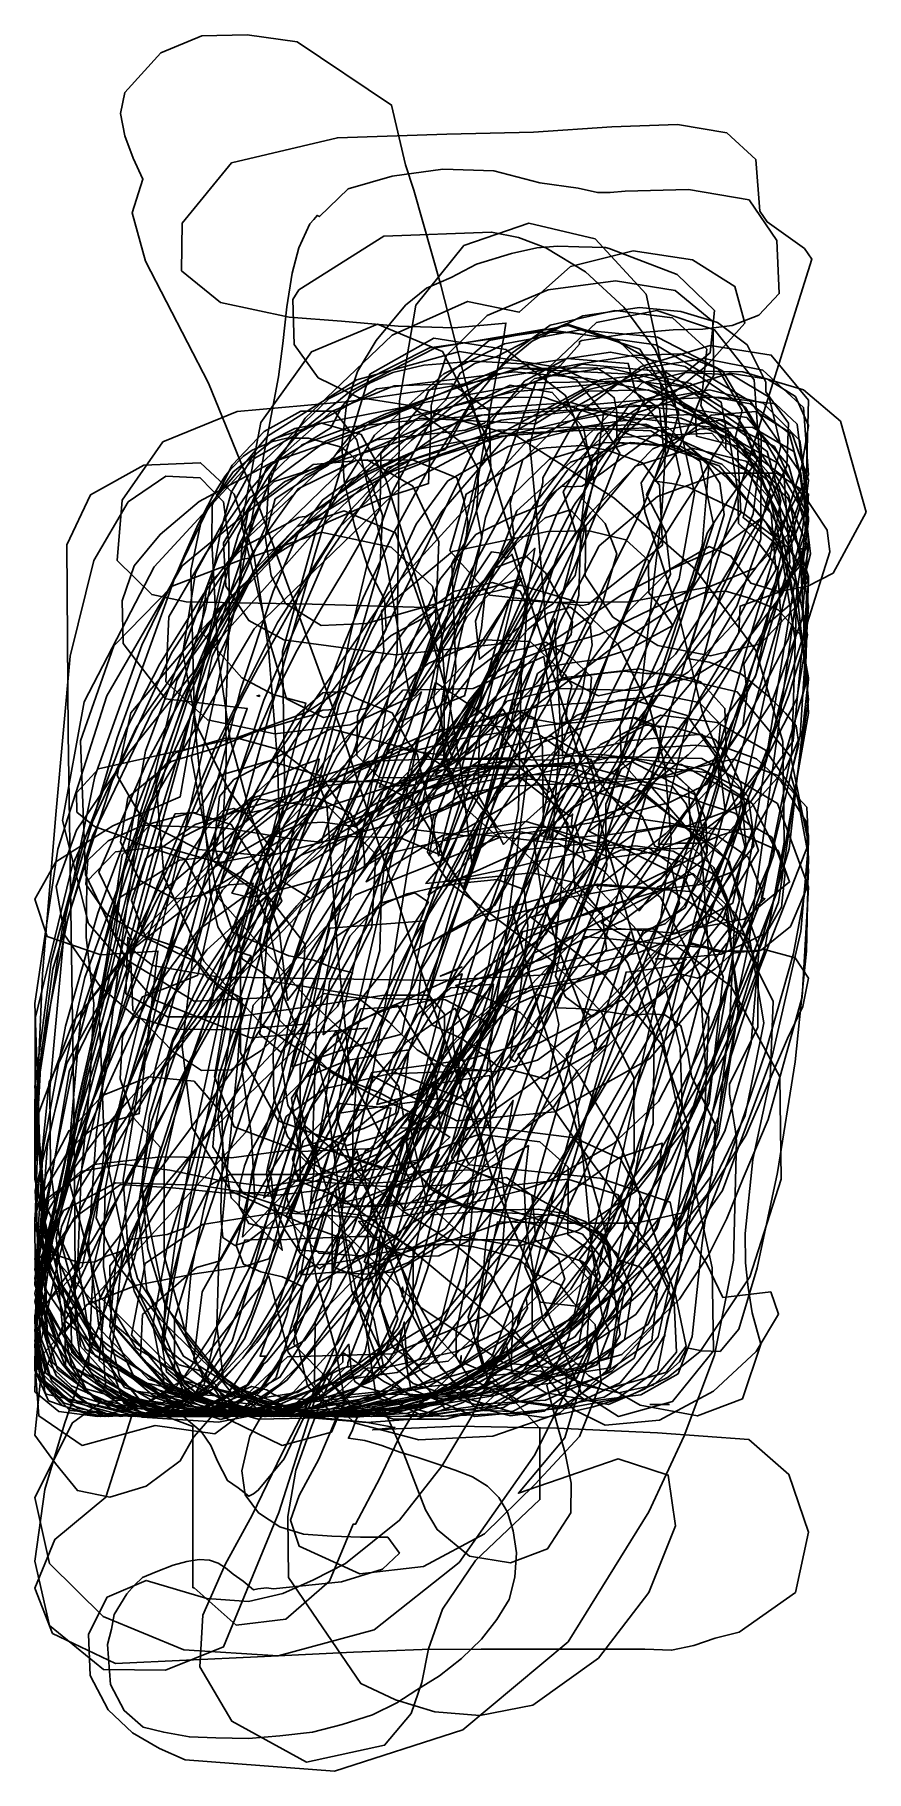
# Model space of a CAD drawing. Extents: x 0 to 5.5, y -2.3 to 9.1.
import ezdxf

# ---------------------------------------------------------------- set-up
doc = ezdxf.new("R2010")
doc.units = 0
doc.layers.get('0').update_dxf_attribs({"linetype": 'CONTINUOUS'})
for name, color, linetype in [('!', 7, 'CONTINUOUS'), ('#', 7, 'CONTINUOUS'), ('$', 7, 'CONTINUOUS'), ('%', 7, 'CONTINUOUS'), ('&', 7, 'CONTINUOUS'), ("'", 7, 'CONTINUOUS'), ('(', 7, 'CONTINUOUS'), (')', 7, 'CONTINUOUS'), ('+', 7, 'CONTINUOUS'), (',', 7, 'CONTINUOUS'), ('-', 7, 'CONTINUOUS'), ('.', 7, 'CONTINUOUS'), ('1', 7, 'CONTINUOUS'), ('2', 7, 'CONTINUOUS'), ('3', 7, 'CONTINUOUS'), ('4', 7, 'CONTINUOUS'), ('5', 7, 'CONTINUOUS'), ('6', 7, 'CONTINUOUS'), ('7', 7, 'CONTINUOUS'), ('8', 7, 'CONTINUOUS'), ('9', 7, 'CONTINUOUS'), ('@', 7, 'CONTINUOUS'), ('[', 7, 'CONTINUOUS'), (']', 7, 'CONTINUOUS'), ('^', 7, 'CONTINUOUS'), ('_', 7, 'CONTINUOUS'), ('__', 7, 'CONTINUOUS'), ('A', 7, 'CONTINUOUS'), ('a_', 7, 'CONTINUOUS'), ('B', 7, 'CONTINUOUS'), ('b_', 7, 'CONTINUOUS'), ('C', 7, 'CONTINUOUS'), ('c_', 7, 'CONTINUOUS'), ('D', 7, 'CONTINUOUS'), ('d_', 7, 'CONTINUOUS'), ('E', 7, 'CONTINUOUS'), ('e_', 7, 'CONTINUOUS'), ('F', 7, 'CONTINUOUS'), ('f_', 7, 'CONTINUOUS'), ('G', 7, 'CONTINUOUS'), ('g_', 7, 'CONTINUOUS'), ('H', 7, 'CONTINUOUS'), ('h_', 7, 'CONTINUOUS'), ('I', 7, 'CONTINUOUS'), ('i_', 7, 'CONTINUOUS'), ('J', 7, 'CONTINUOUS'), ('j_', 7, 'CONTINUOUS'), ('K', 7, 'CONTINUOUS'), ('k_', 7, 'CONTINUOUS'), ('L', 7, 'CONTINUOUS'), ('l_', 7, 'CONTINUOUS'), ('M', 7, 'CONTINUOUS'), ('m_', 7, 'CONTINUOUS'), ('N', 7, 'CONTINUOUS'), ('n_', 7, 'CONTINUOUS'), ('O', 7, 'CONTINUOUS'), ('o_', 7, 'CONTINUOUS'), ('P', 7, 'CONTINUOUS'), ('p_', 7, 'CONTINUOUS'), ('Q', 7, 'CONTINUOUS'), ('q_', 7, 'CONTINUOUS'), ('R', 7, 'CONTINUOUS'), ('r_', 7, 'CONTINUOUS'), ('S', 7, 'CONTINUOUS'), ('s_', 7, 'CONTINUOUS'), ('T', 7, 'CONTINUOUS'), ('t_', 7, 'CONTINUOUS'), ('U', 7, 'CONTINUOUS'), ('u_', 7, 'CONTINUOUS'), ('V', 7, 'CONTINUOUS'), ('v_', 7, 'CONTINUOUS'), ('W', 7, 'CONTINUOUS'), ('w_', 7, 'CONTINUOUS'), ('X', 7, 'CONTINUOUS'), ('x_', 7, 'CONTINUOUS'), ('Y', 7, 'CONTINUOUS'), ('y_', 7, 'CONTINUOUS'), ('Z', 7, 'CONTINUOUS'), ('z_', 7, 'CONTINUOUS'), ('{', 7, 'CONTINUOUS'), ('|', 7, 'CONTINUOUS'), ('}', 7, 'CONTINUOUS'), ('~', 7, 'CONTINUOUS'), ('ç', 7, 'CONTINUOUS')]:
    doc.layers.add(name, color=color, linetype=linetype)

msp = doc.modelspace()

# ---------------------------------------------------------------- linework, layer by layer
at = {"layer": '!', "color": 7}
for points in [[(4.372687, 6.633832), (4.443828, 6.503474), (4.518949, 6.404611), (4.459504, 6.3097), (4.345075, 6.108222), (4.206772, 5.894918), (4.072447, 5.681614), (3.969715, 5.480136), (3.463889, 4.290739), (3.15569, 3.314786), (2.910675, 2.55225), (2.602598, 1.995171), (2.578964, 1.971465), (2.239054, 1.757907), (1.741307, 1.738152), (1.310601, 1.900204), (1.180256, 2.232153), (1.31048, 2.99469), (1.508108, 3.662343), (1.753123, 4.318284), (2.025751, 5.05319), (2.156096, 5.37323), (2.349745, 5.784146), (2.59066, 6.22667), (2.859309, 6.645573), (3.131936, 6.977522), (3.38491, 7.163084), (3.807657, 7.257967), (4.186997, 7.210582), (4.412237, 7.005124), (4.372688, 6.633748), (4.372687, 6.633832)], [(2.483948, 0.675557), (2.124504, 0.189514), (1.543678, 0.015636), (0.970811, 0.13417), (0.635, 0.533288), (0.725916, 1.003414), (1.101156, 1.260124), (1.595045, 1.33923), (2.120525, 1.30765), (2.484069, 1.102305), (2.483948, 0.675557)]]:
    msp.add_lwpolyline(points, dxfattribs=at)
at = {"layer": '#', "color": 7}
for points in [[(3.794233, 2.651479), (3.916498, 2.631724), (4.029973, 2.643577), (4.137588, 2.635675), (4.242272, 2.564414), (4.285958, 2.398608), (4.312241, 2.232577), (4.469223, 1.912565), (4.44596, 1.584707), (4.265625, 1.339682), (3.945534, 1.268675), (3.491723, 1.268534), (3.037735, 1.276436), (2.880752, 0.517992), (2.714802, 0.363786), (2.516976, 0.340079), (2.348273, 0.454746), (2.269692, 0.723534), (2.263831, 0.723534), (2.269692, 0.755115), (2.263831, 0.964439), (2.263831, 1.173764), (2.185339, 1.181666), (2.106671, 1.181666), (1.836213, 1.169812), (1.565578, 1.157959), (1.551106, 1.16191), (1.554036, 1.165861), (1.466666, 1.16191), (1.379295, 1.157959), (1.231014, 0.731211), (1.111679, 0.209721), (0.948837, 0.051648), (0.753851, 0.000284), (0.58506, 0.087208), (0.500797, 0.3361), (0.494937, 0.3361), (0.500797, 0.359806), (0.500797, 0.375611), (0.541463, 0.73107), (0.576269, 1.086783), (0.468744, 1.051223), (0.430919, 1.031467), (0.396024, 1.015663), (0.297111, 1.00776), (0.128319, 1.063104), (0.035177, 1.229136), (0.052669, 1.466202), (0.221461, 1.742808), (0.326145, 1.849404), (0.413427, 1.904634), (0.521041, 1.940194), (0.686903, 1.98758), (0.74515, 2.51319), (0.809079, 3.054464), (0.43376, 3.030758), (0.081704, 3.149178), (0.000282, 3.394203), (0.13995, 3.6392), (0.51234, 3.876267), (0.954519, 4.065808), (1.012766, 4.38994), (1.102978, 4.950969), (1.228173, 5.504068), (1.484157, 5.993978), (1.827423, 6.246849), (2.18241, 6.278543), (2.482168, 6.104666), (2.653801, 5.741135), (2.630538, 5.195882), (2.403588, 4.563817), (2.822504, 4.729707), (2.860329, 4.875983), (2.898154, 5.014159), (2.933049, 5.176098), (2.9564, 5.40134), (3.165858, 5.942614), (3.517825, 6.262766), (3.910637, 6.393097), (4.242271, 6.365439), (4.39659, 6.278486), (4.498433, 6.124393), (4.527468, 5.918935), (4.451818, 5.66993), (4.393571, 5.345939), (4.283115, 4.974676), (4.428555, 4.950687), (4.640943, 4.871834), (4.824207, 4.721579), (4.928981, 4.614871), (4.998771, 4.531926), (5.016263, 4.413392), (4.963965, 4.207935), (5.080281, 3.812795), (5.07158, 3.473), (4.961035, 3.216178), (4.771821, 3.062197), (4.76312, 3.058246), (4.748558, 3.054295), (4.509976, 3.054408), (4.306378, 3.109526), (4.300517, 3.101906), (4.39943, 3.077917), (4.387887, 3.077917), (3.608124, 3.149065), (3.514982, 2.916119), (3.427701, 2.682919), (3.613896, 2.675016), (3.79423, 2.65131), (3.794233, 2.651479)], [(1.687755, 2.295794), (2.048513, 2.414441), (2.409271, 2.509211), (2.48501, 2.880587), (2.566431, 3.251963), (1.937969, 3.204691), (1.687755, 2.295794)], [(4.492486, 3.054464), (4.518769, 3.050513), (4.521611, 3.046562), (4.466383, 3.054464), (4.399434, 3.078171), (4.492486, 3.054464)]]:
    msp.add_lwpolyline(points, dxfattribs=at)
at = {"layer": '$', "color": 7}
msp.add_lwpolyline([(2.70185, 6.959793), (2.970578, 7.224574), (3.370067, 7.394472), (3.812997, 7.453795), (4.205172, 7.390606), (4.452069, 7.185148), (4.459384, 6.833414), (4.375829, 6.695125), (4.303245, 6.517269), (4.212377, 6.323721), (4.074411, 6.137934), (4.183343, 6.12213), (4.292275, 6.098423), (4.644557, 5.932392), (4.945864, 5.703171), (5.080283, 5.493705), (5.000385, 5.363375), (4.818869, 5.209282), (4.655528, 4.936768), (4.677247, 4.746974), (4.648213, 4.529691), (4.510138, 4.332192), (4.19786, 4.20172), (3.812998, 4.162294), (3.428136, 4.150441), (3.075854, 4.134636), (2.796266, 4.079292), (2.618408, 3.94487), (2.578403, 3.703937), (2.719915, 3.506438), (3.021332, 3.277217), (3.384475, 3.000611), (3.718583, 2.656836), (3.932789, 2.222157), (3.936557, 1.680883), (3.791168, 1.270081), (3.518783, 0.835374), (3.108545, 0.432304), (2.54937, 0.116243), (2.502163, 0.049103), (2.462269, -0.018066), (2.40398, -0.112837), (2.266126, -0.405247), (2.10633, -0.705616), (2.091701, -0.705616), (1.935563, -1.080972), (1.648772, -1.329835), (1.321978, -1.369262), (1.046047, -1.124265), (1.038733, -1.124265), (1.038733, -1.029494), (1.038733, -0.065564), (0.486873, 0.140006), (0.141904, 0.511383), (0.000282, 0.965732), (0.058239, 1.412236), (0.38869, 1.653395), (0.828073, 1.704759), (1.292944, 1.696857), (1.699637, 1.752088), (2.160739, 1.890377), (2.367743, 1.989126), (2.38226, 2.060275), (2.266015, 2.123464), (2.084499, 2.194612), (1.895781, 2.297341), (1.488977, 2.573947), (1.111318, 2.988842), (0.849905, 3.538075), (0.791838, 4.225625), (0.93346, 4.830088), (1.202187, 5.296235), (1.547155, 5.63603), (1.924814, 5.869117), (2.269782, 6.019344), (2.585717, 6.122073), (2.600122, 6.477532), (2.603779, 6.631654), (2.629267, 6.738362), (2.701851, 6.959624), (2.70185, 6.959793)], dxfattribs=at)
at = {"layer": '%', "color": 7}
for points in [[(1.044846, -0.133913), (0.955401, -0.292099), (0.731514, -0.458017), (0.492688, -0.529165), (0.280824, -0.48576), (0.137639, -0.30779), (0.000282, -0.122088), (0.03617, 0.217679), (0.200305, 0.632602), (0.448057, 1.043405), (0.555446, 1.181835), (0.621118, 1.308214), (0.737525, 1.509693), (1.009141, 1.873223), (1.372211, 2.373801), (3.140169, 5.105204), (3.331266, 5.448866), (3.552056, 5.800458), (3.513253, 5.931071), (3.468439, 6.06936), (3.698246, 6.448582), (4.044552, 6.669844), (4.429569, 6.737013), (4.781704, 6.65006), (5.023444, 6.405063), (5.080281, 5.998211), (4.766766, 5.243408), (4.357885, 4.563817), (3.895264, 3.92766), (3.426722, 3.311484), (1.844846, 0.984223), (1.170361, 0.008129), (1.044846, -0.133913)], [(1.42704, 5.642527), (1.880644, 5.804438), (2.340259, 5.705688), (2.611875, 5.448866), (2.66853, 5.152476), (2.691139, 4.841834), (2.687792, 4.500966), (1.549367, 2.750313), (1.047943, 2.726607), (0.60026, 2.999233), (0.334565, 3.556171), (0.301774, 4.433402), (0.51965, 5.057734), (0.901661, 5.448894), (1.367288, 5.62675), (1.394067, 5.630702), (1.421028, 5.634653), (1.42704, 5.642555), (1.42704, 5.642527)], [(1.570225, 4.196533), (1.188214, 3.856512), (1.182203, 3.738091), (1.212079, 3.635362), (1.447807, 3.678768), (1.656756, 3.809126), (1.80896, 4.022543), (1.86862, 4.314953), (1.716417, 4.25961), (1.570225, 4.196533)], [(2.244802, 1.525497), (2.365874, 1.744078), (2.699341, 2.22871), (3.274428, 3.041313), (3.620734, 3.193797), (4.062497, 3.200853), (4.572756, 2.821518), (4.892191, 2.22888), (4.901118, 1.557134), (4.695174, 0.917111), (4.369818, 0.42706), (4.157954, 0.25719), (3.919129, 0.142636), (3.668372, 0.063642), (3.426723, 0.008186), (3.343107, -0.007336), (3.23262, 0.008468), (3.152192, 0.024272), (2.823831, 0.123022), (2.552215, 0.284961), (2.337345, 0.545763), (2.191062, 0.948861), (2.188056, 1.241271), (2.244802, 1.525723), (2.244802, 1.525497)], [(4.083264, 1.572995), (4.107219, 1.68357), (4.119152, 1.794144), (3.838609, 1.699233), (3.483469, 1.450341), (3.310316, 1.233058), (3.217773, 0.984195), (3.319242, 0.751108), (3.558067, 0.72345), (3.793796, 0.952558), (3.981795, 1.284508), (4.083264, 1.573052), (4.083264, 1.572995)]]:
    msp.add_lwpolyline(points, dxfattribs=at)
at = {"layer": '&', "color": 7}
for points in [[(4.518289, 0.781672), (4.832253, 0.817119), (4.883262, 0.670985), (4.737251, 0.425959), (4.456253, 0.165158), (4.102195, -0.024524), (3.744683, -0.056104), (3.536636, 0.046737), (3.390625, 0.220502), (3.270229, 0.410183), (3.146158, 0.568256), (2.759244, 0.315413), (2.321321, 0.113906), (1.876047, -0.008606), (1.467303, -0.016509), (0.697373, 0.208733), (0.204654, 0.623656), (0.000282, 1.267659), (0.095173, 2.196114), (0.36882, 2.74148), (0.748383, 3.231389), (1.17528, 3.654158), (1.591374, 4.013709), (1.642606, 4.053277), (1.627905, 5.021158), (1.850542, 5.823234), (2.230106, 6.439635), (2.686183, 6.842733), (3.084012, 7.040232), (3.580406, 7.131136), (4.087716, 7.083638), (4.514725, 6.862376), (4.770217, 6.431789), (4.76643, 5.760157), (4.609615, 5.31752), (4.306677, 4.811834), (3.861403, 4.286336), (3.277579, 3.776671), (3.328589, 3.420958), (3.434506, 3.077183), (3.565816, 2.737388), (3.693451, 2.401571), (3.744683, 2.468853), (3.810282, 2.575448), (3.883232, 2.686023), (3.948943, 2.765017), (4.003739, 2.812515), (4.102305, 2.871838), (4.226376, 2.907398), (4.350336, 2.875705), (4.412482, 2.903362), (4.467279, 2.93881), (4.580324, 3.041567), (4.792046, 3.065273), (4.992742, 3.010042), (5.080283, 2.87562), (5.043863, 2.689918), (4.941733, 2.480594), (4.667975, 1.844436), (4.299326, 1.263708), (4.284736, 1.24367), (4.270145, 1.231817), (4.412481, 0.998842), (4.518287, 0.781559), (4.518289, 0.781672)], [(3.613262, 5.84694), (3.518371, 5.949669), (3.350419, 5.898305), (3.160637, 5.728407), (2.992796, 5.487361), (2.894341, 5.218601), (2.919845, 4.96985), (2.978206, 5.017235), (3.218996, 5.210755), (3.401539, 5.333268), (3.547551, 5.51897), (3.613262, 5.84694)], [(1.978288, 2.527894), (1.686377, 2.089462), (1.737497, 1.713993), (1.865132, 1.587614), (2.025622, 1.53625), (2.22643, 1.532299), (2.467221, 1.548103), (2.379681, 1.694351), (2.266636, 1.864248), (2.131539, 2.121099), (1.978288, 2.527922), (1.978288, 2.527894)]]:
    msp.add_lwpolyline(points, dxfattribs=at)
at = {"layer": "'", "color": 7}
for points in [[(3.250548, 6.377659), (3.376914, 6.887352), (3.68897, 7.17965), (4.084106, 7.258616), (4.463445, 7.132237), (4.724256, 6.804266), (4.759706, 6.282663), (4.716298, 5.923197), (4.581974, 5.595226), (4.396283, 5.291019), (4.206734, 5.002588), (3.985352, 4.793151), (3.700908, 4.729961), (3.456013, 4.856453), (3.35328, 5.223737), (3.309752, 5.761286), (3.250548, 6.377659)], [(1.551358, 5.057819), (1.357829, 5.856056), (1.484316, 6.523822), (1.816268, 6.986102), (2.250833, 7.167825), (2.677559, 6.989968), (2.989616, 6.385392), (2.9028, 6.179934), (2.792108, 5.713618), (2.681417, 5.294744), (2.389135, 4.85222), (2.171733, 4.646734), (1.895126, 4.587552), (1.65409, 4.710064), (1.551357, 5.057678), (1.551358, 5.057819)]]:
    msp.add_lwpolyline(points, dxfattribs=at)
at = {"layer": '(', "color": 7}
msp.add_lwpolyline([(0.423333, 2.671235), (0.727673, 4.366318), (1.205766, 5.650485), (1.774775, 6.55131), (2.347643, 7.096564), (2.841532, 7.317826), (3.181201, 7.246706), (3.517132, 7.546934), (3.928063, 7.649663), (4.319219, 7.590453), (4.595826, 7.416604), (4.662988, 7.175558), (4.421952, 6.90691), (3.426216, 6.077092), (2.632087, 5.081469), (2.05922, 3.844828), (1.743184, 2.2919), (1.743063, 1.517538), (1.849775, 0.901137), (1.976262, 0.43499), (2.035466, 0.103154), (1.948529, -0.102304), (1.624535, -0.18937), (1.031892, 0.099061), (0.652553, 0.822171), (0.459025, 1.754718), (0.423333, 2.671235)], dxfattribs=at)
at = {"layer": ')', "color": 7}
msp.add_lwpolyline([(0.292685, 0.675726), (1.387175, 1.865123), (2.062775, 3.366574), (2.378931, 5.018138), (2.394848, 6.665836), (2.501439, 7.294035), (2.817475, 7.685195), (3.244201, 7.831329), (3.678886, 7.7286), (4.014697, 7.36507), (4.149022, 6.73673), (4.141184, 6.337866), (4.11743, 5.938747), (3.986964, 4.804694), (3.655132, 3.595654), (3.173181, 2.426181), (2.592355, 1.426465), (2.149832, 0.814156), (1.655944, 0.237322), (1.18183, -0.114299), (0.790673, -0.059068), (0.31258, -0.189398), (0.028015, 0.004235), (0.000282, 0.347897), (0.292685, 0.675726)], dxfattribs=at)
at = {"layer": '+', "color": 7}
for points in [[(3.074654, 2.797275), (2.912596, 2.204524), (2.770435, 1.841106), (2.63611, 1.643466), (2.497807, 1.552562), (2.343708, 1.505177), (2.165734, 1.438121), (1.73117, 1.339259), (1.371605, 1.461771), (1.170119, 1.769958), (1.209789, 2.236104), (1.284789, 2.473284), (1.367747, 2.702279), (1.201831, 2.820925), (1.083182, 2.971152), (0.747371, 3.133091), (0.474744, 3.29503), (0.33644, 3.492671), (0.348377, 3.650743), (0.482702, 3.777094), (0.7118, 3.879823), (1.071365, 3.86797), (1.24126, 3.864019), (1.58117, 3.808675), (1.723332, 3.784968), (1.881411, 3.769164), (2.10653, 4.397503), (2.292341, 5.025589), (2.276424, 5.286532), (2.742701, 5.677579), (3.366935, 5.807909), (3.639562, 5.81186), (3.880598, 5.752537), (4.030718, 5.618114), (4.030839, 5.404811), (4.117655, 5.302054), (4.188796, 5.191366), (4.034697, 4.847732), (3.83719, 4.527721), (3.619908, 4.211688), (3.414442, 3.887669), (3.398525, 3.840171), (3.38285, 3.78494), (3.777865, 3.820387), (4.204712, 3.87971), (4.579952, 3.848017), (4.880313, 3.713679), (4.955313, 3.508221), (4.654952, 3.263337), (4.378466, 3.211972), (4.011064, 3.121153), (3.639562, 3.02627), (3.358976, 2.955122), (3.228631, 2.911603), (3.074652, 2.797162), (3.074654, 2.797275)], [(3.366936, 3.785053), (3.378874, 3.8205), (3.382853, 3.848158), (3.378874, 3.836304), (3.374894, 3.816549), (3.358977, 3.78494), (3.366936, 3.785053)]]:
    msp.add_lwpolyline(points, dxfattribs=at)
at = {"layer": ',', "color": 7}
msp.add_lwpolyline([(3.449933, 0.864904), (3.536991, 0.746258), (3.560624, 0.722551), (3.679032, 0.603877), (3.698929, 0.414336), (3.718583, 0.224796), (3.576421, -0.130917), (3.284019, -0.447063), (2.952066, -0.770941), (2.553073, -0.984357), (2.134304, -1.031742), (1.73531, -0.850048), (1.679844, -0.68015), (1.73531, -0.518211), (1.865535, -0.281144), (1.980084, -0.012384), (1.790535, 0.200807), (1.699619, 0.5881), (1.853718, 0.872552), (2.169754, 1.054247), (2.564889, 1.125395), (2.746721, 1.129346), (2.881046, 1.113542), (3.011391, 1.081961), (3.181286, 1.030597), (3.287877, 0.935826), (3.449933, 0.864904)], dxfattribs=at)
at = {"layer": '-', "color": 7}
msp.add_lwpolyline([(1.211272, 2.884115), (0.772608, 2.959242), (0.527713, 3.152903), (0.559305, 3.405746), (0.95034, 3.650772), (1.092623, 3.666294), (1.412758, 4.053587), (2.191091, 4.298613), (2.360986, 4.306515), (2.64941, 4.314417), (3.005116, 4.314417), (3.384335, 4.306515), (3.518659, 4.334173), (3.700491, 4.346026), (4.245626, 4.278857), (4.632803, 4.061574), (4.751331, 3.713961), (4.482803, 3.263478), (4.221992, 3.148811), (3.961181, 3.042329), (3.317173, 2.896053), (2.641572, 2.860493), (1.958013, 2.872346), (1.29013, 2.8842), (1.258659, 2.876297), (1.21923, 2.868677), (1.211272, 2.884115)], dxfattribs=at)
at = {"layer": '.', "color": 7}
msp.add_lwpolyline([(3.754547, 0.301178), (3.450207, 0.024685), (3.007684, -0.129409), (2.521754, -0.153115), (2.098885, -0.042428), (1.838074, 0.210443), (1.842175, 0.61738), (1.865808, 0.664906), (2.197761, 1.000581), (2.671875, 1.158654), (3.173601, 1.158654), (3.596349, 1.016385), (3.833406, 0.739779), (3.778181, 0.348732), (3.754547, 0.301178)], dxfattribs=at)
at = {"color": 7}
for points in [[(1.14974, 5.982238), (1.5292, 6.432834), (2.114005, 6.80421), (2.789605, 6.989912), (3.457368, 6.883204), (3.706242, 6.76467), (3.804995, 6.685676), (3.820791, 6.590793), (3.820791, 6.424762), (4.445026, 6.45242), (4.828224, 6.02172), (4.998239, 5.278968), (4.970626, 4.362338), (4.776978, 3.410121), (4.445146, 2.56859), (4.026257, 1.695254), (3.52441, 1.007845), (3.066092, 0.565321), (2.769831, 0.426891), (2.564365, 0.383485), (2.426062, 0.347925), (2.315491, 0.324218), (2.185026, 0.316316), (2.157292, 0.292609), (2.137516, 0.268903), (1.900459, 0.197754), (1.695114, 0.020039), (1.264409, 0.000284), (0.778478, 0.138601), (0.414934, 0.442808), (0.268673, 0.7944), (0.162081, 1.177602), (0.102877, 1.620126), (0.098778, 2.149716), (0.201511, 3.271804), (0.395159, 4.200399), (0.703358, 5.061685), (1.149739, 5.982181), (1.14974, 5.982238)], [(2.627548, 5.089456), (2.31935, 4.374192), (2.038884, 3.501081), (1.849215, 2.576493), (1.821602, 1.707248), (1.837277, 1.707248), (1.845236, 1.71515), (2.489244, 2.829279), (2.983254, 4.054124), (3.105641, 4.457109), (3.208374, 4.931214), (3.235987, 5.369759), (3.133254, 5.658303), (3.097683, 5.626722), (3.085867, 5.638576), (3.062233, 5.666233), (2.99893, 5.674136), (2.793464, 5.366062), (2.627548, 5.089569), (2.627548, 5.089456)]]:
    msp.add_lwpolyline(points, dxfattribs=at)
at = {"layer": '1', "color": 7}
msp.add_lwpolyline([(4.228889, 6.586814), (4.157627, 6.334084), (4.015465, 6.049519), (4.141832, 5.808473), (4.173423, 5.527888), (3.758634, 4.690365), (3.367478, 3.836897), (3.173829, 3.382576), (2.960526, 2.860944), (2.751081, 2.335475), (2.577207, 1.861342), (2.344129, 1.094826), (2.055585, 0.351961), (2.055585, 0.328254), (2.047868, 0.328254), (1.77524, 0.063473), (1.36033, 0.000284), (0.988829, 0.138601), (0.846667, 0.47055), (0.913829, 0.893291), (0.996907, 1.316032), (1.348393, 3.011143), (1.77922, 4.68235), (1.565796, 4.737694), (1.36033, 4.848269), (1.091682, 5.152617), (1.131111, 5.448866), (1.376006, 5.709667), (1.731712, 5.899236), (1.755345, 5.903187), (1.77922, 5.907138), (1.937177, 6.001852), (2.253213, 6.302193), (2.537657, 6.634171), (2.545616, 6.649975), (2.561532, 6.673682), (2.585165, 6.728913), (2.984279, 7.060863), (3.501801, 7.159612), (3.971936, 7.005519), (4.228889, 6.586616), (4.228889, 6.586814)], dxfattribs=at)
at = {"layer": '2', "color": 7}
msp.add_lwpolyline([(2.730618, 5.041822), (2.497423, 4.733748), (2.070703, 4.540115), (1.576821, 4.480792), (1.134305, 4.571696), (0.861682, 4.8207), (0.881456, 5.247308), (1.122489, 5.662202), (1.414887, 6.081105), (1.734897, 6.452481), (2.066724, 6.725108), (2.631866, 7.013539), (3.347005, 7.136023), (4.07794, 7.033294), (4.698186, 6.661918), (5.030133, 6.19168), (5.093315, 5.662202), (4.947056, 5.101145), (4.658637, 4.540115), (4.303057, 4.010638), (3.939518, 3.540399), (2.908348, 2.469761), (2.398671, 1.892814), (3.0071, 1.896765), (3.54451, 1.829596), (3.844745, 1.69142), (3.975089, 1.454241), (3.955314, 1.078998), (3.801217, 0.683859), (3.544509, 0.371552), (3.137563, 0.185878), (2.442198, 0.055519), (1.628307, 0.000288), (0.869639, 0.035877), (0.336208, 0.182011), (0.201886, 0.450659), (0.194049, 0.656116), (0.07938, 0.822176), (0.000282, 1.0315), (0.091197, 1.35933), (0.273026, 1.647874), (0.435081, 1.865298), (0.61679, 2.074622), (0.857823, 2.347107), (1.383295, 2.931928), (1.908768, 3.481161), (2.418445, 4.042219), (2.904489, 4.654754), (3.196766, 5.168398), (3.283823, 5.697762), (2.837207, 5.247392), (2.730618, 5.041793), (2.730618, 5.041822)], dxfattribs=at)
at = {"layer": '3', "color": 7}
msp.add_lwpolyline([(1.583814, 2.853099), (1.362552, 3.0031), (1.319024, 3.244118), (1.433694, 3.540507), (1.686546, 3.840876), (2.053949, 4.196335), (2.520225, 4.623055), (2.946952, 5.069559), (3.195946, 5.500258), (2.595225, 5.322543), (2.176456, 5.20401), (1.880195, 5.192156), (1.646997, 5.334425), (1.552222, 5.516148), (1.512672, 5.776949), (1.579835, 6.021862), (1.804954, 6.171976), (1.927583, 6.243124), (2.014519, 6.365495), (2.117252, 6.491987), (2.294985, 6.574932), (2.741486, 6.740992), (3.25515, 6.90691), (3.780631, 6.985876), (4.27054, 6.891106), (4.665675, 6.622459), (4.918528, 6.195739), (4.958078, 5.607051), (4.728979, 4.852361), (4.527372, 4.579621), (4.290315, 4.342555), (3.997913, 4.109467), (3.638469, 3.840961), (4.27054, 3.528767), (4.519535, 2.884764), (4.428618, 2.058925), (4.057117, 1.193547), (3.571186, 0.664183), (2.919219, 0.316457), (2.180435, 0.106992), (1.441531, 0.000284), (0.516937, 0.118817), (0.082372, 0.561454), (0.070556, 0.952501), (0.260225, 1.304235), (0.564444, 1.521631), (0.904234, 1.501593), (1.251862, 1.466146), (1.536306, 1.470097), (1.844504, 1.545083), (2.271351, 1.730898), (2.603183, 1.971832), (2.875811, 2.303781), (2.95081, 2.60003), (2.697958, 2.734368), (2.255556, 2.74227), (1.583814, 2.852958), (1.583814, 2.853099)], dxfattribs=at)
at = {"layer": '4', "color": 7}
for points in [[(3.234669, 0.711596), (2.954204, 0.209749), (2.531457, 0.000284), (2.077117, 0.087123), (1.701636, 0.47453), (1.709594, 0.545565), (1.729369, 0.66805), (1.749144, 0.786583), (1.757102, 0.853639), (1.626636, 0.916941), (1.484474, 0.948522), (1.369925, 0.999886), (1.322538, 1.122512), (1.472537, 1.750626), (1.709594, 2.315776), (1.804369, 2.576464), (1.290946, 2.537038), (0.931382, 2.540989), (0.662612, 2.623962), (0.429535, 2.821574), (0.196336, 3.161257), (0.141111, 3.477402), (0.275435, 3.84892), (0.619084, 4.354606), (1.243438, 5.136926), (1.828243, 5.792754), (2.472252, 6.405176), (3.266502, 7.057024), (3.598333, 7.223056), (3.969715, 7.2784), (4.242342, 7.250742), (4.483379, 7.179622), (4.677027, 7.033459), (4.799535, 6.788462), (4.799535, 6.725272), (4.949534, 6.519814), (4.937718, 6.239342), (4.799414, 5.946932), (4.62554, 5.666346), (4.507012, 5.421349), (4.341096, 4.789256), (4.273934, 4.516629), (4.218588, 4.271745), (4.159264, 4.02672), (4.096081, 3.75398), (4.206772, 3.757931), (4.238363, 3.761882), (4.269955, 3.761882), (4.380646, 3.761882), (4.499054, 3.813247), (4.62554, 3.852786), (4.744189, 3.856737), (4.838843, 3.801394), (4.925901, 3.568193), (4.902146, 3.342952), (4.803272, 3.173054), (4.664969, 3.105913), (4.507011, 3.034878), (4.238363, 3.00722), (4.076426, 3.003269), (4.246321, 3.003269), (4.277912, 2.999318), (4.262116, 2.983514), (4.1712, 2.955856), (3.969714, 2.92436), (3.882656, 2.916458), (3.705044, 2.260517), (3.519233, 1.612534), (3.428438, 1.26876), (3.305809, 0.940902), (3.226951, 0.775012), (3.234667, 0.711822), (3.234669, 0.711596)], [(2.539415, 4.757478), (1.796652, 4.046306), (1.401517, 3.627404), (1.294805, 3.433771), (1.413334, 3.406113), (1.693919, 3.477261), (2.080976, 3.587836), (2.172012, 3.828882), (2.314174, 4.168649), (2.456336, 4.512424), (2.539415, 4.75745), (2.539415, 4.757478)], [(3.171486, 0.600909), (3.187404, 0.672029), (3.203078, 0.72726), (3.171607, 0.62851), (3.171487, 0.600852), (3.171486, 0.600909)]]:
    msp.add_lwpolyline(points, dxfattribs=at)
at = {"layer": '5', "color": 7}
msp.add_lwpolyline([(2.381433, 6.527717), (2.83963, 6.563164), (3.400681, 6.618508), (3.977649, 6.669872), (4.491312, 6.689628), (4.862694, 6.646081), (5.004976, 6.511771), (5.056342, 6.108786), (4.949631, 5.792641), (4.728369, 5.567399), (4.428129, 5.444886), (3.910487, 5.346137), (3.392844, 5.342186), (3.250561, 5.354039), (3.108279, 5.35799), (3.076687, 5.302759), (2.780426, 4.848297), (2.397108, 4.275442), (2.247108, 3.935647), (2.527573, 4.109524), (2.99373, 4.208273), (3.511372, 4.212224), (3.946057, 4.117313), (4.546658, 3.655146), (4.755982, 3.074304), (4.704616, 2.453952), (4.530862, 1.87311), (4.242318, 1.316032), (3.843204, 0.845906), (3.377048, 0.47453), (2.895096, 0.2137), (1.816282, 0.000284), (0.666567, 0.166202), (0.291207, 0.37578), (0.081762, 0.695792), (0.042333, 1.047384), (0.188595, 1.35162), (0.532364, 1.533456), (1.077498, 1.517651), (1.535937, 1.44639), (1.919135, 1.489909), (2.254946, 1.699346), (2.570982, 2.126094), (2.634165, 2.26427), (2.68951, 2.453952), (2.68951, 2.639626), (2.586898, 2.766118), (2.294375, 2.766118), (1.836057, 2.69497), (1.322393, 2.623821), (0.872033, 2.623821), (0.599405, 2.773964), (0.611342, 3.145453), (0.61918, 3.13755), (0.634976, 3.129648), (0.421552, 3.572173), (0.73385, 4.287437), (1.101132, 4.970894), (1.255351, 5.259438), (1.520021, 5.848126), (1.539795, 6.168024), (1.753099, 6.377462), (2.065276, 6.492128), (2.381433, 6.527717)], dxfattribs=at)
at = {"layer": '6', "color": 7}
for points in [[(3.716397, 6.80404), (4.016637, 6.8396), (4.30506, 6.780277), (4.506547, 6.657878), (4.538259, 6.487867), (4.538138, 6.345712), (4.640871, 6.239003), (4.763379, 6.144233), (4.83452, 6.041504), (4.775316, 5.899208), (4.506426, 5.705575), (4.174715, 5.559553), (3.850721, 5.389656), (3.341036, 5.045881), (2.890556, 4.587552), (2.4994, 4.058103), (2.175406, 3.50887), (2.677253, 3.813078), (3.226366, 3.903868), (3.70446, 3.761713), (4.107432, 3.406), (4.364264, 2.900314), (4.403935, 2.299717), (4.083799, 1.233058), (3.546381, 0.521887), (2.819415, 0.122796), (1.93039, 0.000284), (0.986141, 0.233343), (0.429069, 0.782604), (0.211667, 1.600484), (0.302583, 2.63178), (0.753063, 4.002759), (1.440481, 5.168393), (2.412342, 6.108786), (3.716397, 6.80404)], [(2.760211, 2.679052), (2.436217, 2.453924), (2.175406, 2.145737), (1.997552, 1.786158), (1.914715, 1.414668), (1.977898, 1.34352), (2.238589, 1.308073), (2.467687, 1.513531), (2.653378, 1.857306), (2.775886, 2.236641), (2.815436, 2.544856), (2.760211, 2.679052)]]:
    msp.add_lwpolyline(points, dxfattribs=at)
at = {"layer": '7', "color": 7}
msp.add_lwpolyline([(2.639808, 5.30688), (1.821002, 5.330586), (0.994581, 5.346391), (0.768285, 5.393522), (0.542227, 5.618735), (0.573399, 6.013875), (0.842408, 6.397189), (1.329861, 6.594716), (2.062765, 6.661885), (2.659201, 6.74881), (3.158195, 6.835734), (3.59877, 6.910862), (3.930123, 6.962113), (4.238157, 6.973966), (4.487654, 6.875217), (4.643634, 6.602703), (4.596757, 6.412909), (4.877545, 6.258928), (5.056844, 6.025841), (5.080283, 5.729479), (4.900864, 5.385592), (4.121201, 4.378143), (3.380564, 3.216488), (2.635881, 1.983826), (1.852174, 0.778765), (1.692267, 0.565349), (1.524746, 0.359863), (1.501427, 0.344058), (1.477869, 0.304773), (1.423377, 0.229646), (1.400057, 0.209608), (0.986728, 0.000284), (0.487735, 0.012137), (0.284996, 0.091103), (0.11343, 0.233512), (0.000282, 0.498067), (0.066553, 0.727288), (0.222533, 0.940704), (0.378513, 1.157874), (0.557813, 1.454236), (0.72926, 1.758584), (1.142589, 2.580444), (1.551992, 3.469472), (1.984715, 4.334737), (2.483708, 5.101253), (2.639808, 5.30688)], dxfattribs=at)
at = {"layer": '8', "color": 7}
for points in [[(3.307821, 7.116178), (3.537498, 7.112227), (3.801638, 7.068821), (4.058185, 6.926553), (4.264848, 6.618338), (4.674551, 6.555177), (4.950141, 6.239003), (5.080283, 5.764898), (5.038226, 5.235562), (4.839157, 4.690196), (4.532843, 4.223908), (4.142299, 3.82479), (3.690772, 3.473197), (3.954795, 3.192725), (4.13856, 2.825187), (4.238095, 2.42223), (4.24966, 2.027204), (4.000824, 1.193519), (3.503151, 0.592922), (2.909682, 0.217566), (2.381401, 0.059381), (1.638747, 0.000284), (0.919108, 0.079278), (0.333466, 0.442695), (0.000282, 1.244912), (0.027152, 1.99551), (0.252974, 2.592128), (0.624359, 3.054408), (1.079975, 3.410008), (1.569938, 3.702531), (1.275189, 4.109354), (1.060816, 4.54392), (0.97273, 5.014187), (1.056844, 5.53579), (1.401477, 6.171863), (1.933613, 6.681528), (2.592036, 7.013478), (3.30782, 7.116094), (3.307821, 7.116178)], [(3.353849, 5.535875), (3.22359, 5.646337), (3.028376, 5.571322), (2.825569, 5.361998), (2.668556, 5.05779), (2.618789, 4.702219), (2.733744, 4.342639), (2.756641, 4.3031), (2.917392, 4.445368), (3.097302, 4.599462), (3.296371, 4.812765), (3.52231, 5.132918), (3.529901, 5.215863), (3.353849, 5.535875)], [(2.664818, 1.877061), (2.622644, 2.299802), (2.381402, 2.698921), (2.197753, 2.627772), (2.048451, 2.544827), (2.021582, 2.513218), (2.010133, 2.477658), (1.899149, 2.382747), (1.715384, 2.137863), (1.7766, 1.904663), (1.990973, 1.722968), (2.270418, 1.632149), (2.523109, 1.671716), (2.664818, 1.877061)]]:
    msp.add_lwpolyline(points, dxfattribs=at)
at = {"layer": '9', "color": 7}
for points in [[(2.625317, 0.430926), (2.340873, 0.174104), (1.953696, 0.02399), (1.554582, 0.000284), (1.226609, 0.110971), (1.044897, 0.375639), (1.100243, 0.818276), (1.345258, 1.256822), (1.578336, 1.655827), (1.843005, 2.066743), (2.182795, 2.548835), (1.416399, 2.485645), (0.784207, 2.734396), (0.353622, 3.236244), (0.183727, 3.911968), (0.325889, 4.690309), (0.784207, 5.57533), (1.440032, 6.286501), (2.246098, 6.74483), (3.146939, 6.855405), (3.629012, 6.811999), (4.158471, 6.70927), (4.549627, 6.484142), (4.61679, 6.073085), (4.620647, 5.859781), (4.747134, 5.737269), (4.8776, 5.57135), (4.901354, 5.219645), (4.61679, 3.919814), (4.12688, 2.651564), (3.455138, 1.470125), (2.625317, 0.430983), (2.625317, 0.430926)], [(2.751804, 5.413221), (2.463381, 5.203897), (2.242119, 4.907535), (2.119612, 4.59932), (2.115754, 4.338632), (2.261895, 4.192497), (2.494973, 4.192384), (2.747826, 4.322827), (2.977045, 4.591475), (3.14694, 5.014102), (3.202165, 5.184141), (3.233756, 5.318451), (3.186369, 5.4172), (3.004658, 5.472544), (2.751804, 5.413221)]]:
    msp.add_lwpolyline(points, dxfattribs=at)
at = {"layer": '@', "color": 7}
for points in [[(2.489757, 1.786101), (2.447955, 1.991559), (2.260393, 1.837324), (2.049022, 1.778142), (1.59929, 1.940082), (1.352205, 2.386557), (1.352205, 3.054323), (1.638092, 3.880049), (1.900171, 4.294972), (2.230677, 4.662369), (2.587991, 4.942954), (2.939398, 5.097048), (3.252003, 5.085194), (3.484275, 4.867911), (3.525986, 4.796904), (3.499177, 4.690196), (3.487273, 4.571663), (3.567696, 4.472913), (3.668838, 4.208104), (3.70755, 3.895938), (3.680742, 3.595682), (3.591504, 3.366461), (3.457466, 3.082037), (3.418754, 2.892356), (3.484274, 2.754067), (3.662931, 2.623708), (3.776159, 2.702815), (3.883208, 2.805544), (4.109573, 3.271691), (4.178092, 3.78923), (4.136381, 4.275273), (4.038056, 4.646762), (3.829683, 5.065552), (3.543796, 5.349975), (3.186482, 5.456712), (2.757651, 5.349975), (2.340815, 5.124734), (2.016216, 4.844289), (1.706519, 4.437325), (1.334393, 3.824903), (1.173547, 3.473197), (1.033602, 2.979308), (0.968083, 2.426096), (1.033602, 1.896732), (1.286775, 1.477971), (1.780944, 1.256596), (2.063924, 1.153867), (2.144347, 0.995794), (2.156252, 0.810092), (2.227678, 0.632236), (2.2872, 0.339966), (2.022123, 0.106879), (1.548673, 0.000284), (0.988893, 0.071319), (0.467825, 0.375526), (0.101606, 0.97999), (0.000282, 1.616147), (0.044992, 2.406426), (0.22065, 3.279649), (0.509445, 4.168678), (0.899565, 5.014187), (1.376013, 5.745002), (2.197872, 6.519476), (3.076344, 6.883034), (3.919012, 6.8396), (4.639638, 6.392984), (4.967145, 5.75694), (5.080282, 4.705972), (4.883814, 3.37442), (4.276326, 1.896619), (3.951727, 1.48195), (3.564697, 1.221149), (3.168671, 1.11842), (2.820263, 1.177602), (2.576086, 1.398864), (2.489757, 1.786186), (2.489757, 1.786101)], [(1.894173, 2.504978), (2.087734, 2.671122), (2.263392, 2.892384), (2.424147, 3.133317), (2.584992, 3.374335), (2.495573, 3.437524), (2.266391, 3.366517), (2.069831, 3.153073), (1.935793, 2.848752), (1.894173, 2.504978)]]:
    msp.add_lwpolyline(points, dxfattribs=at)
at = {"layer": '[', "color": 7}
msp.add_lwpolyline([(3.291709, 6.792272), (2.959636, 5.899264), (2.888495, 5.535847), (2.746333, 4.903528), (2.592234, 4.235903), (2.445973, 3.568137), (2.34324, 2.927972), (2.19722, 2.14568), (2.00345, 1.371319), (2.698946, 1.418591), (3.32318, 1.248806), (3.647174, 0.889255), (3.572174, 0.474332), (2.991228, 0.138516), (2.236649, 0.146418), (1.47809, 0.051648), (0.747144, 0.000284), (0.075403, 0.146531), (0.067444, 0.162336), (0.000282, 0.664183), (0.31246, 0.984195), (0.640433, 2.406651), (0.992039, 3.876493), (1.323991, 5.35816), (1.600477, 6.82405), (1.628211, 7.041333), (1.655823, 7.282351), (1.691393, 7.503613), (1.734802, 7.669531), (1.805943, 7.827491), (1.833676, 7.855149), (1.853451, 7.882807), (1.869126, 7.874904), (2.058916, 8.05674), (2.34734, 8.139572), (2.679292, 8.186986), (3.015102, 8.175132), (3.315342, 8.096026), (3.568195, 8.060578), (3.694682, 8.032921), (3.777519, 8.032921), (3.876273, 8.040823), (4.291183, 8.052676), (4.690177, 7.985536), (4.87213, 7.716747), (4.887925, 7.369134), (4.753481, 7.226838), (4.579727, 7.159556), (4.386078, 7.135849), (4.19243, 7.131898), (3.888211, 7.10424), (3.591949, 7.060834), (3.583991, 7.056883), (3.576032, 7.052932), (3.576032, 7.037128), (3.449666, 6.894831), (3.291709, 6.792272)], dxfattribs=at)
at = {"layer": ']', "color": 7}
msp.add_lwpolyline([(2.872585, 5.942924), (2.908035, 6.136444), (2.971339, 6.503954), (3.038501, 6.875471), (3.077809, 7.07297), (3.093727, 7.175699), (2.753937, 7.144118), (2.386414, 7.155972), (2.015033, 7.187552), (1.671385, 7.21521), (1.220904, 7.30998), (0.964193, 7.519417), (0.968051, 7.83147), (1.292045, 8.22661), (1.98742, 8.392528), (2.706429, 8.416235), (3.275559, 8.428088), (3.789223, 8.463676), (4.219808, 8.479481), (4.543802, 8.424137), (4.733471, 8.25026), (4.761084, 7.910352), (4.808471, 7.839203), (4.930979, 7.752251), (5.053487, 7.665439), (5.100874, 7.594432), (4.184237, 4.678484), (3.30715, 1.588658), (3.220093, 1.138288), (3.129177, 0.727373), (3.002811, 0.395423), (2.809162, 0.197924), (2.497105, 0.106992), (2.030949, 0.035844), (1.493532, 0.000284), (0.964072, 0.02399), (0.52155, 0.130586), (0.241084, 0.332177), (0.197556, 0.553439), (0.343817, 0.735162), (0.67167, 0.861626), (1.051009, 0.93664), (1.375003, 0.984026), (1.53706, 1.03539), (1.698997, 1.355515), (1.857075, 1.79008), (1.999237, 2.264214), (2.121865, 2.6948), (2.319252, 3.552332), (2.47733, 4.255546), (2.647225, 4.990368), (2.872586, 5.942698), (2.872585, 5.942924)], dxfattribs=at)
at = {"layer": '^', "color": 7}
msp.add_lwpolyline([(2.417874, 3.906606), (1.532829, 3.677272), (1.078369, 3.720791), (0.718805, 3.902514), (0.541072, 4.206721), (0.631868, 4.617778), (1.082348, 5.147114), (1.517033, 5.613401), (1.97921, 6.044101), (2.512649, 6.474687), (2.662769, 6.597313), (2.828685, 6.723664), (3.002558, 6.826421), (3.18427, 6.877644), (3.690096, 6.881595), (4.100906, 6.616927), (4.128519, 6.352146), (3.982499, 6.126905), (3.998295, 6.020309), (4.006132, 5.937364), (4.223414, 5.277557), (4.385471, 4.609791), (4.555366, 4.186909), (4.661957, 3.740546), (4.582979, 3.36917), (4.203639, 3.17153), (3.8243, 3.203252), (3.547693, 3.448136), (3.535998, 3.614054), (3.539977, 3.779973), (3.338491, 4.22261), (3.07358, 4.641372), (2.761524, 4.25817), (2.417875, 3.906578), (2.417874, 3.906606)], dxfattribs=at)
at = {"layer": '_', "color": 7}
msp.add_lwpolyline([(4.689061, -0.151072), (4.951806, -0.38018), (5.080282, -0.759515), (4.995641, -1.154654), (4.624733, -1.415456), (4.467122, -1.454911), (4.326974, -1.502409), (4.181034, -1.533989), (4.005871, -1.526087), (3.378188, -1.526087), (2.931548, -1.526087), (2.543267, -1.530038), (2.093598, -1.545843), (1.462975, -1.577564), (0.531652, -1.62097), (0.117087, -1.423443), (0.000282, -1.127081), (0.131699, -0.806928), (0.467503, -0.530464), (0.636786, 0.006859), (0.876187, 0.034517), (1.299484, 0.030566), (1.775347, 0.002908), (2.172449, -0.036659), (2.365164, -0.072219), (2.219135, -0.088024), (2.779639, -0.064317), (3.427814, -0.07617), (4.087661, -0.107751), (4.689061, -0.151157), (4.689061, -0.151072)], dxfattribs=at)
at = {"layer": '__', "color": 7}
msp.add_lwpolyline([(4.038042, 0.079757), (4.167659, 0.079757)], dxfattribs=at)
at = {"layer": 'A', "color": 7}
for points in [[(3.236121, 6.405322), (3.560236, 6.551456), (3.892067, 6.64236), (4.255611, 6.602821), (4.563809, 6.460524), (4.725746, 6.223486), (4.650746, 5.899608), (4.86007, 5.733689), (4.990536, 5.480705), (4.705971, 3.722433), (4.397773, 1.96416), (4.299019, 1.37948), (4.200266, 0.7948), (4.152758, 0.628656), (4.121287, 0.466717), (4.089575, 0.304778), (3.820926, 0.115096), (3.485115, 0.051794), (3.137368, 0.103158), (2.849065, 0.257252), (2.765986, 0.391702), (2.765986, 0.553642), (2.801557, 0.723539), (2.833148, 0.873653), (2.856903, 1.170043), (2.880658, 1.481955), (2.663255, 1.383318), (2.469606, 1.264785), (2.323465, 1.162056), (2.256303, 1.110579), (2.090387, 1.027606), (1.948105, 1.003899), (1.833555, 0.992046), (1.742639, 0.952506), (1.568765, 0.660096), (1.367279, 0.38349), (1.149997, 0.162228), (0.920777, 0.035877), (0.462459, 0.000288), (0.098915, 0.272915), (0.000282, 0.612711), (0.079261, 1.098641), (0.225402, 1.564928), (0.335972, 1.853218), (0.897144, 3.086022), (1.55297, 4.287216), (2.327444, 5.409331), (3.236123, 6.405068), (3.236121, 6.405322)], [(2.754049, 3.27607), (2.576317, 2.825587), (2.343118, 2.248725), (2.967473, 2.272431), (3.109755, 3.275985), (3.23612, 4.240028), (2.959513, 3.82138), (2.86088, 3.548753), (2.754048, 3.276126), (2.754049, 3.27607)]]:
    msp.add_lwpolyline(points, dxfattribs=at)
at = {"layer": 'a_', "color": 7}
for points in [[(3.351706, 4.176806), (3.553193, 4.137266), (3.79025, 4.066118), (3.987878, 3.939626), (4.070835, 3.741986), (4.086631, 3.738035), (4.102427, 3.734084), (4.118102, 3.726181), (4.319709, 3.730132), (4.458012, 3.60364), (4.544949, 3.406141), (4.592216, 3.196563), (4.564603, 2.603925), (4.477666, 1.865152), (4.378913, 1.122371), (4.31585, 0.525753), (4.224814, 0.280756), (3.979919, 0.142439), (3.663883, 0.1029), (3.355685, 0.154264), (3.138282, 0.284735), (3.091015, 0.494172), (2.964408, 0.324162), (2.743268, 0.193944), (2.190054, 0.031864), (1.510475, 0.000284), (0.890099, 0.166202), (0.514739, 0.596901), (0.451556, 0.983969), (0.463372, 1.489796), (0.566105, 2.043008), (0.775429, 2.572457), (1.131135, 3.062366), (1.632862, 3.520695), (2.20585, 3.90003), (2.790534, 4.137097), (3.07112, 4.192441), (3.351706, 4.176636), (3.351706, 4.176806)], [(2.600986, 1.632121), (2.66031, 1.770551), (2.683943, 1.861342), (2.715535, 1.99963), (2.798493, 2.288062), (2.241421, 1.995792), (1.818673, 1.644059), (1.648778, 1.312109), (1.86594, 1.071176), (2.193913, 1.05142), (2.391541, 1.18573), (2.522007, 1.426776), (2.65621, 1.719186), (2.608823, 1.644059), (2.600986, 1.632205), (2.600986, 1.632121)]]:
    msp.add_lwpolyline(points, dxfattribs=at)
at = {"layer": 'B', "color": 7}
for points in [[(1.77066, 0.110977), (1.624323, 0.122702), (1.566657, 0.146436), (1.524376, 0.174175), (1.424195, 0.197909), (0.985535, 0.000282), (0.519862, 0.03983), (0.150378, 0.308462), (0.000282, 0.806321), (0.077327, 1.1302), (0.054307, 1.304093), (0.285206, 2.46175), (0.600783, 3.658984), (1.020181, 4.79302), (1.562781, 5.768863), (2.120766, 6.31013), (2.805827, 6.6065), (3.521659, 6.653913), (4.172191, 6.44845), (4.183583, 6.444446), (4.202961, 6.440443), (4.541439, 6.163832), (4.79935, 5.867577), (4.991844, 5.519962), (5.072647, 5.128796), (5.003236, 4.70992), (4.783965, 4.283294), (4.479898, 3.888153), (4.114289, 3.532589), (3.71791, 3.240051), (3.921913, 3.125638), (4.17219, 3.002989), (4.42599, 2.619686), (4.399095, 2.007272), (4.106655, 1.308039), (3.56018, 0.664026), (2.775055, 0.217526), (1.770659, 0.110806), (1.77066, 0.110977)], [(2.88663, 4.891906), (2.709639, 4.670543), (2.59419, 4.453241), (2.513387, 4.208344), (2.447852, 3.904138), (2.767422, 4.026644), (3.067614, 4.1412), (3.333159, 4.287326), (3.548554, 4.504628), (3.640984, 4.658704), (3.65637, 4.852357), (3.525536, 4.978838), (3.356179, 5.081469), (3.209959, 5.03806), (3.040719, 5.010322), (2.88663, 4.891906)], [(3.094509, 5.073491), (3.117529, 5.073491), (3.094509, 5.073491)], [(1.778412, 0.93283), (1.936141, 0.944554), (2.093871, 0.944554), (2.324769, 1.015673), (2.694254, 1.232975), (2.859735, 1.450362), (2.955923, 1.738668), (2.878996, 2.019254), (2.651973, 2.086426), (2.336396, 2.043017), (2.001558, 1.991658), (2.001558, 1.975645), (1.924514, 1.699149), (1.855221, 1.46609), (1.797555, 1.225054), (1.747641, 0.93263), (1.778412, 0.93283)]]:
    msp.add_lwpolyline(points, dxfattribs=at)
at = {"layer": 'b_', "color": 7}
for points in [[(1.485405, 0.000284), (0.999594, 0.039823), (0.659805, 0.245281), (0.493889, 0.593035), (0.537177, 1.051223), (0.790029, 2.280046), (1.121981, 3.540451), (1.5053, 4.702106), (1.912252, 5.638519), (2.319204, 6.227291), (2.694564, 6.345824), (2.860601, 6.642101), (3.121291, 6.768565), (3.397777, 6.72118), (3.603243, 6.488121), (3.670525, 6.144346), (3.599384, 5.828314), (3.457102, 5.523965), (3.303003, 5.223737), (2.931621, 4.318792), (2.583873, 3.422059), (2.655015, 3.469303), (3.208107, 3.718307), (3.7653, 3.773651), (4.239414, 3.639342), (4.535796, 3.327034), (4.626712, 2.706766), (4.488408, 1.964014), (4.168393, 1.217282), (3.721892, 0.585076), (3.20027, 0.182119), (2.655015, 0.126634), (2.461366, 0.14639), (2.291471, 0.229363), (2.14533, 0.332092), (2.022943, 0.419017), (2.022943, 0.355827), (1.987372, 0.324134), (1.924189, 0.26879), (1.856906, 0.20958), (1.825194, 0.17402), (1.517237, 0.039682), (1.524954, 0.03178), (1.485405, 0.000284)], [(2.362733, 1.517623), (2.251921, 1.13033), (2.236125, 0.924872), (2.429774, 1.15398), (2.718198, 1.517623), (3.030375, 2.011399), (2.979129, 2.402672), (2.856501, 2.446078), (2.726156, 2.331411), (2.603648, 2.121974), (2.492957, 1.87709), (2.40602, 1.655827), (2.362733, 1.517623)]]:
    msp.add_lwpolyline(points, dxfattribs=at)
at = {"layer": 'C', "color": 7}
msp.add_lwpolyline([(3.317337, 0.482256), (2.892116, 0.253155), (2.408846, 0.083255), (1.898557, 0.000288), (1.399831, 0.032014), (0.893317, 0.178148), (0.471872, 0.442827), (0.162631, 0.885336), (0.000282, 1.557089), (0.004176, 2.611894), (0.247699, 3.619452), (0.669026, 4.524271), (1.202558, 5.286808), (1.782459, 5.863668), (2.350797, 6.203439), (3.050689, 6.44846), (3.804619, 6.480072), (4.492713, 6.239131), (4.887022, 5.761044), (4.991439, 5.097279), (4.802072, 4.29905), (4.624267, 4.02256), (4.36517, 3.824929), (4.067374, 3.706384), (3.773707, 3.666955), (3.34058, 3.876398), (3.332912, 4.3938), (3.286543, 4.579734), (3.174457, 4.631118), (3.023671, 4.599392), (2.861204, 4.544043), (2.706643, 4.453144), (2.551963, 4.334599), (2.362478, 4.137111), (2.118837, 3.816969), (1.817383, 3.295458), (1.63946, 2.805559), (1.565955, 2.390753), (1.569967, 2.086417), (1.65881, 1.837545), (1.809596, 1.667645), (1.987401, 1.576746), (2.149749, 1.549072), (2.447546, 1.628159), (2.667943, 1.762509), (2.919253, 1.853294), (3.317337, 1.802053), (3.502929, 1.636005), (3.502929, 1.406904), (3.499035, 1.193495), (3.665395, 1.07495), (3.711764, 0.916891), (3.634483, 0.762769), (3.483697, 0.616521), (3.317337, 0.482199), (3.317337, 0.482256)], dxfattribs=at)
at = {"layer": 'c_', "color": 7}
msp.add_lwpolyline([(3.917883, 4.299262), (4.332793, 4.081979), (4.415751, 3.702757), (4.269489, 3.339226), (3.996982, 3.169216), (3.822988, 2.940108), (3.562177, 2.853155), (3.265916, 2.801791), (2.98533, 2.67146), (2.752252, 2.446219), (2.606111, 2.240761), (2.511216, 2.035275), (2.440075, 1.810034), (2.475646, 1.644115), (2.61009, 1.486184), (2.823394, 1.371488), (3.096021, 1.335928), (3.479219, 1.316173), (3.712417, 1.189822), (3.783559, 0.996161), (3.680826, 0.77504), (3.337057, 0.403523), (2.87476, 0.15068), (2.34928, 0.020321), (1.823679, 0.000284), (1.262628, 0.213728), (0.855676, 0.72726), (0.705556, 1.493775), (0.907042, 2.457931), (1.361502, 3.260007), (2.021306, 3.884367), (2.878618, 4.255743), (3.917883, 4.299149), (3.917883, 4.299262)], dxfattribs=at)
at = {"layer": 'D', "color": 7}
for points in [[(4.78893, 3.046567), (4.532219, 2.374934), (4.129246, 1.718994), (3.611604, 1.134201), (3.007024, 0.679851), (2.347219, 0.411204), (1.659681, 0.391448), (1.236934, 0.000288), (0.683841, 0.000288), (0.205748, 0.31237), (0.000282, 0.865554), (0.055628, 1.75842), (0.201769, 2.560524), (0.415072, 3.303389), (0.679862, 4.018427), (0.916919, 4.630962), (1.122384, 5.298728), (1.173751, 5.551458), (1.221138, 5.816239), (1.292279, 6.069223), (1.422624, 6.286506), (1.55297, 6.404898), (1.707189, 6.484005), (2.45791, 6.630281), (3.165102, 6.432641), (3.801273, 6.029543), (4.338691, 5.559417), (4.733706, 5.026102), (4.911559, 4.429484), (4.919517, 3.769677), (4.78893, 3.046567)], [(1.809922, 1.39489), (1.971979, 1.481814), (2.141754, 1.584684), (2.540747, 1.884912), (2.932024, 2.216749), (3.212489, 2.560637), (3.406138, 2.96746), (3.501033, 3.892048), (2.987249, 4.579598), (2.809516, 4.702111), (2.631784, 4.816665), (2.469727, 4.287188), (2.331544, 3.74978), (2.11812, 3.054526), (1.944246, 2.303786), (1.896738, 1.999466), (1.841514, 1.695372), (1.809922, 1.39489)]]:
    msp.add_lwpolyline(points, dxfattribs=at)
at = {"layer": 'd_', "color": 7}
for points in [[(1.74743, 3.682804), (2.062526, 3.805316), (2.400607, 3.797414), (2.677239, 3.678881), (2.815731, 3.469331), (2.869439, 3.627404), (2.915525, 3.813078), (2.97322, 4.069928), (3.069262, 4.449376), (3.215259, 4.982691), (3.422822, 5.626835), (3.66873, 6.215494), (3.937741, 6.582891), (4.333516, 6.71325), (4.698568, 6.646081), (4.952099, 6.45242), (5.021286, 6.203556), (5.04052, 6.06126), (5.121199, 5.938888), (5.201996, 5.816376), (5.221111, 5.67422), (4.809974, 4.382094), (4.283446, 3.050541), (3.795498, 1.742752), (3.507373, 0.521915), (3.38436, 0.24926), (3.076887, 0.059607), (2.673489, 0.000284), (2.262234, 0.11893), (2.262234, 0.166202), (2.150948, 0.197896), (2.100992, 0.229504), (2.07789, 0.304632), (2.062411, 0.474389), (1.908792, 0.27291), (1.724331, 0.158356), (1.46693, 0.11893), (1.101761, 0.142636), (0.706103, 0.22561), (0.398629, 0.395508), (0.202676, 0.695736), (0.141111, 1.169982), (0.260254, 1.790222), (0.57535, 2.513331), (1.074907, 3.192922), (1.747433, 3.682832), (1.74743, 3.682804)], [(1.73969, 1.090847), (1.954875, 1.075324), (2.081641, 1.209634), (2.181552, 1.478281), (2.308435, 1.865349), (2.339159, 2.023535), (2.004948, 2.055144), (1.762792, 1.810118), (1.655141, 1.438742), (1.73969, 1.090988), (1.73969, 1.090847)]]:
    msp.add_lwpolyline(points, dxfattribs=at)
at = {"layer": 'E', "color": 7}
msp.add_lwpolyline([(4.172774, 6.64188), (4.611318, 6.41678), (4.635073, 5.930709), (4.311079, 5.425023), (3.706619, 5.132725), (3.370567, 5.037842), (3.13351, 4.95089), (2.967595, 4.844181), (2.853166, 4.697934), (2.64758, 4.36621), (2.513376, 4.026301), (2.481785, 3.852424), (2.849066, 3.809018), (3.252039, 3.864362), (3.552399, 3.868313), (3.611603, 3.670927), (3.354892, 3.1651), (2.853166, 2.785878), (2.57258, 2.726555), (2.45791, 2.698897), (2.363135, 2.687044), (2.141995, 2.675191), (1.987775, 2.390739), (1.806063, 2.015383), (1.691514, 1.691392), (1.731064, 1.553075), (2.118241, 1.517402), (2.418481, 1.505549), (2.714742, 1.521353), (3.09794, 1.568738), (3.263976, 1.450318), (3.279772, 1.30407), (3.28761, 1.157795), (3.437729, 1.039402), (3.481258, 0.901085), (3.350913, 0.652109), (3.086244, 0.383462), (2.734517, 0.177976), (2.220853, 0.063422), (1.750718, 0.00424), (1.256829, 0.000288), (0.672145, 0.051653), (0.466559, 0.102904), (0.241318, 0.201767), (0.063586, 0.367798), (0.000282, 0.628487), (0.083361, 1.790142), (0.328376, 2.880648), (0.72737, 3.963196), (1.264667, 5.108934), (1.339787, 5.393499), (1.359562, 5.701714), (1.406949, 5.970474), (1.572865, 6.136279), (2.936124, 6.570958), (4.172775, 6.641965), (4.172774, 6.64188)], dxfattribs=at)
at = {"layer": 'e_', "color": 7}
for points in [[(3.368039, 1.541189), (3.178369, 1.477999), (2.850517, 1.398892), (2.467198, 1.323793), (2.127288, 1.2805), (2.222183, 1.169812), (2.364586, 1.090706), (2.676522, 1.134224), (3.032108, 1.260716), (3.395651, 1.327885), (3.731462, 1.193434), (3.834316, 1.027516), (3.905336, 1.003809), (3.976478, 0.980103), (4.087168, 0.806338), (4.051598, 0.498152), (3.699871, 0.253126), (3.146778, 0.087208), (2.510727, 0.000284), (1.902289, 0.004235), (1.432033, 0.110943), (0.977573, 0.395395), (0.736537, 0.830073), (0.677333, 1.359522), (0.76427, 1.932405), (0.961778, 2.489455), (1.242243, 2.979506), (1.589991, 3.437694), (1.965351, 3.805232), (2.41969, 4.077858), (3.012333, 4.251594), (3.526117, 4.291275), (4.027844, 4.156937), (4.375592, 3.753839), (4.426958, 2.979506), (4.288655, 2.438091), (4.095006, 2.066715), (3.798745, 1.790109), (3.368039, 1.541245), (3.368039, 1.541189)], [(3.012333, 2.837153), (2.731868, 2.813446), (2.514586, 2.639569), (2.352649, 2.366943), (2.245937, 2.046931), (2.546298, 2.12601), (2.810967, 2.351138), (2.980862, 2.619786), (3.012333, 2.837181), (3.012333, 2.837153)]]:
    msp.add_lwpolyline(points, dxfattribs=at)
at = {"layer": 'F', "color": 7}
msp.add_lwpolyline([(1.604222, 0.525758), (1.402616, 0.205746), (1.082601, 0.031869), (0.723036, 0.000288), (0.403021, 0.103017), (0.201535, 0.332097), (0.197556, 0.691676), (0.324042, 1.17374), (0.52155, 1.86129), (0.758607, 2.659386), (0.999643, 3.473287), (1.208967, 4.208222), (1.351249, 4.769138), (1.564552, 5.41317), (1.730589, 5.796484), (1.888667, 6.01388), (2.078337, 6.152197), (2.528697, 6.349696), (2.939507, 6.424682), (3.358396, 6.456291), (3.83251, 6.531532), (4.018201, 6.547336), (4.180258, 6.571043), (4.342315, 6.574994), (4.528006, 6.539406), (4.808471, 6.334061), (4.899387, 6.01007), (4.824267, 5.622776), (4.614822, 5.227637), (4.290828, 4.883862), (3.880018, 4.642957), (3.437496, 4.548187), (3.251805, 4.579767), (3.19248, 4.627152), (3.137256, 4.571809), (3.034523, 4.342701), (2.93179, 4.105662), (2.923832, 4.089858), (2.686775, 3.635508), (2.568126, 3.497332), (3.263622, 3.56848), (3.552045, 3.501199), (3.725919, 3.299692), (3.753532, 3.066633), (3.611369, 2.896622), (3.45715, 2.774222), (3.397946, 2.659668), (3.338742, 2.548981), (3.188622, 2.442273), (2.844853, 2.343523), (2.212661, 2.25657), (2.105949, 1.976126), (1.967646, 1.636331), (1.833321, 1.292556), (1.730589, 1.008104), (1.718772, 0.940822), (1.69116, 0.81831), (1.655589, 0.668196), (1.604223, 0.52604), (1.604222, 0.525758)], dxfattribs=at)
at = {"layer": 'f_', "color": 7}
msp.add_lwpolyline([(1.196172, 0.596817), (1.207868, 1.031608), (1.267192, 1.667652), (1.330496, 2.307704), (1.362087, 2.746249), (1.282988, 2.785789), (1.219805, 2.825328), (1.132868, 2.880672), (1.089339, 2.943974), (1.041952, 3.007164), (0.959115, 3.070353), (0.725916, 3.153298), (0.635, 3.386499), (0.729775, 3.662992), (1.053889, 3.884254), (1.859835, 4.137238), (1.998138, 4.67442), (2.21542, 5.164442), (2.456456, 5.591162), (2.673739, 5.938916), (3.100465, 6.432692), (3.61015, 6.73292), (4.147568, 6.863392), (4.649294, 6.85549), (5.048288, 6.736956), (5.289324, 6.531386), (5.459339, 5.934881), (5.242057, 5.535649), (5.076021, 5.448838), (4.882372, 5.413249), (4.70066, 5.468593), (4.570195, 5.646337), (4.428033, 5.709526), (4.17518, 5.563363), (3.886757, 5.27496), (3.626066, 4.92334), (3.460151, 4.583544), (3.464009, 4.334681), (3.914369, 4.437297), (4.380645, 4.476977), (4.479399, 4.346506), (4.495195, 4.152845), (4.435991, 3.947387), (4.309504, 3.781469), (4.115856, 3.536584), (3.906411, 3.394288), (3.617988, 3.295538), (3.203319, 3.180984), (3.060916, 2.734481), (2.898979, 2.153667), (2.737042, 1.533286), (2.578964, 0.968249), (2.432702, 0.545509), (2.318274, 0.359694), (1.919159, 0.004235), (1.520045, 0.000284), (1.239459, 0.23735), (1.196172, 0.596788), (1.196172, 0.596817)], dxfattribs=at)
at = {"layer": 'G', "color": 7}
msp.add_lwpolyline([(4.683363, 6.203345), (5.080282, 5.476256), (4.980061, 4.433247), (4.698084, 4.030177), (4.286217, 3.876056), (3.904019, 3.9314), (3.718526, 4.148682), (3.651712, 4.314601), (3.651712, 4.306699), (3.391931, 4.464912), (3.039403, 4.381939), (2.649732, 4.121138), (2.274895, 3.741803), (1.959511, 3.303258), (1.759183, 2.876396), (1.666436, 2.572189), (1.621818, 2.303542), (1.662699, 2.042853), (1.825997, 1.778185), (2.449404, 1.584524), (3.005996, 1.734638), (3.406766, 2.030915), (3.562703, 2.267982), (3.748196, 2.434041), (3.351164, 2.2169), (3.043141, 2.295865), (2.805669, 2.477588), (2.612588, 2.568379), (2.516218, 2.718606), (2.538527, 2.935889), (2.675779, 3.149192), (2.93171, 3.28751), (3.640502, 3.489101), (4.304677, 3.445695), (4.694462, 3.12557), (4.787208, 2.584296), (4.664792, 1.975854), (4.416109, 1.462181), (4.078416, 1.04342), (3.510725, 0.55351), (2.720284, 0.150412), (1.714566, 0.000298), (0.890944, 0.154391), (0.356547, 0.565222), (0.074457, 1.209225), (0.000282, 2.062665), (0.118962, 2.93603), (0.378743, 3.809141), (0.772152, 4.627021), (1.291714, 5.342172), (1.673798, 5.749108), (2.041161, 6.049364), (2.4716, 6.278585), (3.043142, 6.472218), (4.011602, 6.511644), (4.683364, 6.203571), (4.683363, 6.203345)], dxfattribs=at)
at = {"layer": 'g_', "color": 7}
for points in [[(3.438498, 3.760274), (3.738859, 3.578551), (3.968078, 3.317749), (4.090586, 3.475822), (4.323543, 3.562746), (4.60015, 3.302058), (4.750391, 2.946486), (4.746411, 2.555326), (4.5606, 2.17997), (4.560721, 2.116668), (4.580375, 1.994155), (4.60015, 1.871756), (4.608109, 1.808566), (4.588333, 1.026274), (4.461967, 0.401914), (4.264339, -0.127535), (4.031261, -0.625403), (3.501802, -1.478758), (2.810406, -2.055705), (1.968769, -2.328332), (0.988829, -2.253233), (0.819054, -2.178105), (0.641201, -2.075376), (0.483123, -1.925262), (0.364715, -1.700021), (0.352778, -1.427507), (0.475285, -1.186461), (0.732117, -1.075773), (1.131111, -1.194307), (1.403739, -1.214062), (1.628859, -1.162698), (1.830466, -1.071766), (2.03979, -0.96517), (2.395496, -0.680719), (2.672102, -0.325147), (2.86961, 0.002936), (3.035525, 0.354444), (2.766877, 0.129316), (2.45072, 0.022607), (2.103093, -0.00505), (1.731591, 0.006803), (1.289189, 0.156804), (0.996787, 0.528321), (0.850525, 1.053791), (0.850525, 1.658254), (0.988829, 2.270677), (1.265435, 2.827868), (1.747508, 3.361296), (2.30458, 3.693133), (2.885405, 3.823492), (3.438498, 3.760189), (3.438498, 3.760274)], [(3.003934, 1.524001), (3.011892, 1.563569), (2.932793, 1.591227), (2.853935, 1.618884), (2.514024, 1.599129), (2.209805, 1.417434), (2.00434, 1.176388), (1.968649, 0.978748), (2.166397, 0.895803), (2.454821, 1.010357), (2.75904, 1.243416), (3.003934, 1.524001)]]:
    msp.add_lwpolyline(points, dxfattribs=at)
at = {"layer": 'H', "color": 7}
for points in [[(1.883377, 2.359238), (1.552267, 1.395336), (1.428075, 0.936894), (1.296936, 0.49437), (1.121067, 0.24164), (0.834793, 0.087547), (0.507261, 0.044), (0.210673, 0.119014), (0.017543, 0.312647), (0.000282, 0.636638), (0.352021, 2.248663), (0.700286, 3.556566), (1.058971, 4.714241), (1.441757, 5.883742), (1.607417, 6.294658), (1.948841, 6.595027), (2.359203, 6.764924), (2.738516, 6.776778), (2.983428, 6.602901), (2.993743, 6.215607), (2.786826, 5.61501), (2.617903, 5.121121), (2.452348, 4.650967), (2.262692, 4.129364), (2.486764, 4.145168), (2.721257, 4.200371), (2.962696, 4.251736), (3.207607, 4.247784), (3.214553, 4.29517), (3.228235, 4.342555), (3.242129, 4.382094), (3.366321, 4.974732), (3.46978, 5.413278), (3.566292, 5.776836), (3.676592, 6.152192), (4.007702, 6.673682), (4.566357, 6.847672), (4.811269, 6.808133), (4.994085, 6.693466), (5.080283, 6.503784), (5.035553, 6.239257), (4.835371, 5.583288), (4.673289, 5.034056), (4.504261, 4.429479), (4.283661, 3.607733), (4.142209, 3.022827), (3.980127, 2.288005), (3.821518, 1.549232), (3.697431, 0.944656), (3.587026, 0.628623), (3.445573, 0.50611), (3.304119, 0.438942), (3.193715, 0.280756), (3.173087, 0.280756), (2.931754, 0.059607), (2.555808, 0.000284), (2.238486, 0.158356), (2.173022, 0.581238), (2.293636, 1.154093), (2.466137, 1.762536), (2.652426, 2.359153), (2.807456, 2.904294), (2.700629, 2.856909), (2.593803, 2.809524), (2.417828, 2.722712), (2.266061, 2.659522), (2.114294, 2.588374), (1.945265, 2.485645), (1.883377, 2.359238)], [(2.807454, 2.951989), (2.731675, 2.916429), (2.662632, 2.888772), (2.807454, 2.951961), (2.807454, 2.951989)]]:
    msp.add_lwpolyline(points, dxfattribs=at)
at = {"layer": 'h_', "color": 7}
msp.add_lwpolyline([(2.798444, 3.524646), (2.766732, 3.418079), (2.735261, 3.319189), (2.545471, 2.631667), (2.715365, 2.817454), (2.869585, 3.011002), (3.252904, 3.323168), (3.695426, 3.493066), (4.165561, 3.461485), (4.631717, 3.161229), (4.84912, 2.722571), (4.829345, 2.212878), (4.714795, 1.687408), (4.663308, 1.201365), (4.667288, 1.007704), (4.683084, 0.845765), (4.710696, 0.679846), (4.766042, 0.474502), (4.647513, 0.114838), (4.351252, 0.004122), (3.975892, 0.07527), (3.635981, 0.269044), (3.462228, 0.438942), (3.335741, 0.64042), (3.268579, 0.984082), (3.225171, 1.268506), (3.213354, 1.521377), (3.240967, 1.778199), (2.932769, 1.604463), (2.667978, 1.394998), (2.43888, 1.110574), (2.229556, 0.711568), (2.170231, 0.427004), (2.118865, 0.340079), (2.02409, 0.316372), (1.842258, 0.229561), (1.755321, 0.182035), (1.628834, 0.114894), (1.510306, 0.055684), (1.431327, 0.031977), (0.980967, 0.000284), (0.574015, 0.158243), (0.301387, 0.462451), (0.254, 0.861569), (0.510711, 1.849347), (0.830847, 2.868706), (1.186432, 3.840707), (1.549976, 4.686301), (1.723729, 5.029963), (1.881808, 5.30259), (2.039886, 5.567371), (2.229556, 5.895228), (2.269105, 5.958644), (2.272964, 6.317969), (2.525817, 6.562994), (2.916973, 6.685507), (3.33972, 6.689458), (3.683489, 6.570925), (3.841447, 6.322061), (3.711222, 5.982266), (3.545307, 5.583147), (3.387228, 5.207792), (3.272558, 4.939003), (3.173805, 4.666518), (3.031522, 4.231811), (2.88924, 3.797273), (2.798444, 3.524618), (2.798444, 3.524646)], dxfattribs=at)
at = {"layer": 'I', "color": 7}
msp.add_lwpolyline([(4.382403, 5.713506), (3.872718, 4.156711), (3.445991, 2.876664), (3.086427, 1.798096), (2.778228, 0.853724), (2.5847, 0.375639), (2.264565, 0.122768), (1.924775, 0.020039), (1.67976, 0.000284), (1.142463, 0.075298), (0.917222, 0.292581), (0.917222, 0.636356), (1.055646, 1.090818), (1.415211, 2.141758), (1.822163, 3.362623), (2.248769, 4.548041), (2.65982, 5.492384), (2.896757, 5.788661), (3.125976, 5.899349), (3.331442, 5.982294), (3.497357, 6.211515), (3.777943, 6.480162), (4.157162, 6.492016), (4.425811, 6.239032), (4.382403, 5.713562), (4.382403, 5.713506)], dxfattribs=at)
at = {"layer": 'i_', "color": 7}
for points in [[(3.595646, 5.322458), (2.987087, 5.389627), (2.726276, 5.682038), (2.832988, 6.053414), (3.319039, 6.349804), (3.358589, 6.357706), (3.587688, 6.373228), (3.761562, 6.341648), (3.990661, 6.258674), (4.101352, 6.11254), (4.121127, 5.7174), (3.635196, 5.33022), (3.595646, 5.322458)], [(2.141471, 4.14514), (2.331262, 4.374135), (2.635481, 4.504578), (2.983108, 4.540167), (3.307102, 4.476864), (3.536321, 4.318763), (3.603363, 4.066033), (3.386202, 3.390337), (3.133349, 2.568449), (2.908108, 1.742752), (2.773784, 1.055202), (2.663093, 0.61279), (2.528769, 0.37959), (2.378649, 0.288686), (2.228529, 0.268931), (2.098063, 0.249175), (1.99943, 0.162223), (1.849189, 0.039851), (1.608153, 0.000284), (1.343484, 0.063586), (1.114264, 0.237463), (0.987778, 0.529761), (1.027327, 0.952501), (1.110285, 1.359579), (1.252568, 1.904832), (1.442238, 2.521234), (1.663499, 3.141473), (1.900556, 3.702531), (2.141471, 4.145168), (2.141471, 4.14514)]]:
    msp.add_lwpolyline(points, dxfattribs=at)
at = {"layer": 'J', "color": 7}
msp.add_lwpolyline([(2.786982, 4.010577), (2.939295, 4.551992), (3.065448, 5.061657), (3.191602, 5.579309), (3.336214, 6.128429), (3.336214, 6.160009), (3.58116, 6.590709), (3.98193, 6.890965), (4.434678, 7.029254), (4.835448, 6.966064), (5.080281, 6.669703), (5.065447, 6.104778), (4.72413, 4.958928), (4.360391, 3.753867), (3.929952, 2.57257), (3.380833, 1.509664), (2.668417, 0.652245), (1.748086, 0.091074), (1.57369, 0.035844), (1.399295, 0.012137), (1.031932, 0.000284), (0.638524, 0.071291), (0.297094, 0.245168), (0.085668, 0.549375), (0.004019, 0.968165), (0.000282, 1.303981), (0.078194, 1.592384), (0.226543, 1.876948), (0.234017, 1.876948), (0.445556, 2.106169), (0.749842, 2.228682), (1.046767, 2.201024), (1.228524, 1.987721), (1.235998, 1.766346), (1.228524, 1.553155), (1.224787, 1.438488), (1.22105, 1.363389), (1.224787, 1.288374), (1.235998, 1.17382), (1.313909, 1.122343), (1.402919, 1.15), (1.499403, 1.225128), (1.599736, 1.316173), (1.644128, 1.355486), (1.970723, 1.936413), (2.278746, 2.604179), (2.553362, 3.307505), (2.786984, 4.010605), (2.786982, 4.010577)], dxfattribs=at)
at = {"layer": 'j_', "color": 7}
for points in [[(3.617264, 5.845952), (3.943313, 6.237112), (4.315908, 6.355646), (4.669079, 6.268693), (4.944556, 6.027675), (5.080282, 5.695838), (5.014314, 5.33228), (4.765958, 5.071478), (4.436118, 4.992484), (4.090764, 5.059653), (3.795744, 5.245355), (3.613356, 5.517982), (3.617264, 5.845952)], [(2.553961, 2.242596), (2.681989, 2.748168), (2.852771, 3.230232), (3.120551, 3.65698), (3.539571, 3.996748), (3.753108, 4.11926), (3.98974, 4.166646), (4.187762, 4.135065), (4.276943, 4.020398), (4.343029, 3.830858), (4.451633, 3.747771), (4.560237, 3.645042), (4.626324, 3.388333), (4.393482, 2.542711), (4.090764, 1.590493), (3.71817, 0.630458), (3.283516, -0.250612), (2.786803, -0.957917), (2.22803, -1.400329), (1.599263, -1.57034), (0.978312, -1.530913), (0.450569, -1.313517), (0.097398, -0.965763), (0.000282, -0.531197), (0.248757, -0.041175), (0.434936, 0.093163), (0.63284, 0.112918), (0.819137, 0.065533), (0.978312, -0.001748), (1.094733, -0.100385), (1.156793, -0.191289), (1.199547, -0.294018), (1.265397, -0.420397), (1.335273, -0.467895), (1.405149, -0.523126), (1.436297, -0.507321), (1.467209, -0.483615), (1.637991, -0.278129), (1.855318, 0.17608), (1.987372, 0.496204), (2.204699, 1.072954), (2.332726, 1.472044), (2.429724, 1.819798), (2.553961, 2.24268), (2.553961, 2.242596)]]:
    msp.add_lwpolyline(points, dxfattribs=at)
at = {"layer": 'K', "color": 7}
msp.add_lwpolyline([(1.523143, 6.227037), (1.944967, 6.487952), (2.019084, 6.630135), (2.097133, 6.721039), (2.202589, 6.784228), (2.351062, 6.851397), (2.55399, 6.898782), (2.882036, 6.92644), (3.245233, 6.906685), (3.55755, 6.803956), (3.73319, 6.582694), (3.686361, 6.219248), (3.678495, 6.203443), (3.608192, 6.069134), (3.553617, 5.997986), (3.537886, 5.974279), (3.420752, 5.749037), (3.311483, 5.515837), (2.979624, 4.89159), (2.647766, 4.251453), (2.632035, 4.211886), (3.026452, 4.468849), (3.424802, 4.769218), (3.823032, 5.069446), (4.21733, 5.326297), (4.39309, 5.405262), (4.537631, 5.417116), (4.685984, 5.373569), (4.881048, 5.294716), (5.025707, 5.132664), (5.080282, 4.836274), (5.04513, 4.508304), (4.927997, 4.251482), (4.400955, 3.662822), (3.869981, 3.259837), (3.32721, 2.999036), (2.764778, 2.829138), (3.186602, 2.651394), (3.553613, 2.276039), (3.83471, 1.805772), (4.014283, 1.351338), (4.209585, 0.786414), (4.275957, 0.462422), (4.143213, 0.288545), (3.733305, 0.173991), (3.510597, 0.249006), (3.186483, 0.490024), (2.803863, 0.817994), (2.4017, 1.153952), (2.030757, 1.422599), (1.741915, 1.541104), (1.679475, 1.556908), (1.538867, 1.20145), (1.316278, 0.652076), (1.046739, 0.134565), (0.79293, 0.02399), (0.484546, 0.000284), (0.195704, 0.087095), (0.000282, 0.300399), (0.004334, 0.687692), (0.117535, 1.224987), (0.254211, 1.742639), (0.343938, 2.070496), (0.656373, 3.240082), (0.976435, 4.409695), (1.101433, 4.903471), (1.210822, 5.353954), (1.33582, 5.784654), (1.523138, 6.227065), (1.523143, 6.227037)], dxfattribs=at)
at = {"layer": 'k_', "color": 7}
msp.add_lwpolyline([(2.200796, 6.839572), (2.619685, 7.076611), (3.093799, 7.001511), (3.484955, 6.701255), (3.662688, 6.254751), (3.591547, 6.025672), (3.745766, 5.859753), (3.820887, 5.662), (3.729971, 5.34608), (3.425751, 4.78491), (3.042553, 4.125102), (2.71446, 3.512821), (2.904129, 3.552248), (3.093799, 3.591674), (3.334835, 3.650997), (3.639055, 3.714187), (3.943274, 3.74588), (4.192268, 3.71032), (4.476712, 3.548268), (4.603199, 3.259837), (4.417388, 3.018791), (4.109189, 2.765948), (3.773379, 2.536728), (3.50473, 2.358871), (2.817192, 1.869074), (2.773784, 1.789996), (2.738334, 1.703156), (2.738334, 1.695254), (2.769926, 1.663673), (2.999025, 1.560831), (3.259715, 1.454236), (3.536322, 1.304122), (3.820887, 1.070922), (3.923499, 0.814212), (3.872132, 0.502018), (3.607463, 0.29656), (3.078124, 0.351791), (2.52889, 0.719301), (1.900556, 1.339569), (1.746457, 0.798295), (1.584399, 0.257021), (1.363259, 0.055514), (1.031427, 0.000284), (0.71925, 0.075298), (0.557313, 0.26498), (0.493889, 0.521802), (0.537418, 0.715322), (0.655946, 1.039313), (0.810045, 1.687295), (0.825962, 1.766402), (0.648108, 1.960063), (0.561171, 2.216885), (0.576967, 2.493378), (0.707312, 2.75418), (0.889144, 2.821349), (1.070736, 2.896476), (1.157793, 3.287495), (1.276322, 3.69048), (1.398829, 4.093578), (1.505541, 4.484738), (1.841352, 5.666036), (2.200796, 6.839629), (2.200796, 6.839572)], dxfattribs=at)
at = {"layer": 'L', "color": 7}
msp.add_lwpolyline([(0.852282, 0.529676), (0.761366, 0.774588), (0.674429, 0.904919), (0.635, 1.051194), (0.694325, 1.335618), (0.923423, 2.050769), (1.243438, 2.959468), (1.618799, 3.915637), (2.013934, 4.781043), (2.258949, 5.318338), (2.424865, 5.685848), (2.503964, 5.855633), (2.713288, 6.140197), (3.108423, 6.365439), (3.586396, 6.487952), (4.044714, 6.468196), (4.368708, 6.270556), (4.455645, 5.855661), (4.127793, 4.875842), (3.633904, 3.848496), (3.033424, 2.710605), (2.393273, 1.406794), (2.424865, 1.351564), (2.713288, 1.41464), (3.100465, 1.513503), (3.49958, 1.55705), (3.831532, 1.454292), (3.902552, 1.229051), (4.060631, 1.06302), (4.167342, 0.857562), (4.092222, 0.521746), (3.843349, 0.221518), (3.523334, 0.071404), (3.207177, 0.020039), (2.97012, 0.016088), (2.74488, 0.004235), (2.484189, 0.000284), (2.140421, 0.004235), (1.674144, 0.016088), (1.421291, 0.008186), (1.184234, 0.055571), (0.986727, 0.213644), (0.852282, 0.529789), (0.852282, 0.529676)], dxfattribs=at)
at = {"layer": 'l_', "color": 7}
msp.add_lwpolyline([(2.205826, 0.351763), (1.897628, 0.134593), (1.569654, 0.000284), (1.304985, 0.004235), (1.186456, 0.20958), (1.087703, 0.300483), (0.949399, 0.340023), (0.846667, 0.44278), (0.854625, 0.731183), (1.131111, 1.786129), (1.514429, 3.149263), (2.083439, 4.717882), (2.909039, 6.397161), (3.035646, 6.582863), (3.217358, 6.796166), (3.493844, 6.942301), (3.896816, 6.910833), (3.944324, 6.725131), (4.07069, 6.5591), (4.193198, 6.385223), (4.236606, 6.183744), (3.794204, 5.073567), (3.403048, 3.979081), (3.051321, 2.880615), (2.727448, 1.750569), (2.600961, 1.252814), (2.502207, 0.873479), (2.387658, 0.581069), (2.205826, 0.351848), (2.205826, 0.351763)], dxfattribs=at)
at = {"layer": 'M', "color": 7}
msp.add_lwpolyline([(2.771214, 6.16032), (2.814098, 6.02189), (2.843794, 5.875755), (2.830606, 5.741417), (2.751482, 5.622771), (2.738193, 5.599064), (2.764566, 4.903669), (2.678799, 4.27945), (2.962576, 4.840508), (3.285814, 5.409496), (3.648613, 5.931014), (4.057719, 6.349776), (4.364448, 6.480247), (4.710839, 6.4921), (4.98455, 6.334028), (5.080283, 5.954806), (4.684364, 3.082291), (4.136843, 0.541812), (4.136843, 0.526007), (4.130199, 0.526007), (3.98514, 0.280982), (3.737703, 0.126888), (3.447383, 0.067678), (3.176894, 0.103266), (2.975764, 0.241555), (2.909727, 0.486468), (2.91637, 0.668304), (2.91637, 0.683826), (2.946067, 0.940789), (2.95271, 1.043518), (2.962577, 1.134422), (3.002138, 1.355684), (3.031835, 1.501819), (3.074718, 1.711284), (3.11428, 1.920608), (3.140654, 2.074814), (2.913048, 1.726947), (2.751379, 1.549204), (2.612863, 1.462279), (2.461159, 1.402956), (2.339052, 1.383201), (2.170839, 1.375298), (2.012492, 1.402956), (1.920181, 1.489909), (1.850923, 1.699233), (1.814583, 1.770353), (1.79153, 1.817766), (1.761934, 1.964014), (1.646471, 1.418761), (1.53755, 0.999858), (1.422086, 0.671888), (1.293436, 0.407361), (1.131867, 0.185958), (0.867921, 0.043802), (0.564414, 0.000284), (0.280737, 0.055514), (0.072963, 0.213587), (0.000282, 0.494172), (0.096015, 1.169897), (0.287381, 2.086527), (0.508443, 3.034737), (0.699708, 3.80526), (0.831581, 4.26754), (1.009759, 4.781213), (1.214312, 5.271122), (1.431952, 5.6701), (1.728815, 6.089002), (2.108225, 6.274704), (2.48099, 6.278656), (2.77121, 6.160263), (2.771214, 6.16032)], dxfattribs=at)
at = {"layer": 'm_', "color": 7}
msp.add_lwpolyline([(1.065262, 3.962938), (1.220985, 4.207963), (1.539166, 4.302733), (1.880032, 4.203984), (2.104006, 3.868167), (2.425358, 4.14466), (2.779101, 4.318538), (3.11016, 4.322489), (3.376335, 4.097247), (3.714031, 4.409413), (4.109974, 4.602933), (4.479963, 4.555548), (4.798046, 4.373853), (5.005874, 4.073597), (5.080565, 3.674619), (5.067588, 3.054238), (4.992897, 2.327149), (4.876006, 1.600173), (4.742968, 0.975954), (4.622908, 0.572969), (4.499479, 0.426721), (4.379319, 0.430672), (4.281943, 0.450428), (4.233403, 0.359637), (4.061336, 0.205544), (3.834092, 0.154179), (3.597041, 0.205544), (3.392581, 0.347812), (3.265982, 0.573054), (3.265982, 0.881268), (3.39585, 1.414584), (3.561379, 2.022998), (3.739886, 2.635421), (3.908684, 3.180674), (3.739886, 2.884312), (3.55811, 2.501111), (3.386142, 2.121776), (3.246566, 1.837212), (3.064791, 1.414443), (2.843986, 1.149916), (2.652503, 1.055004), (2.457751, 1.047102), (2.282414, 1.11825), (2.155914, 1.268364), (2.116885, 1.394856), (2.087761, 1.572713), (2.087761, 1.872941), (2.123423, 2.343123), (1.987017, 2.058812), (1.863687, 1.809921), (1.753334, 1.533315), (1.597612, 1.126266), (1.493698, 0.818164), (1.380076, 0.513956), (1.1983, 0.24133), (0.883388, 0.035731), (0.662781, 0.000284), (0.354407, 0.012137), (0.091403, 0.102928), (0.000564, 0.304434), (0.136871, 0.944571), (0.328354, 1.703241), (0.526376, 2.493519), (0.682098, 3.228454), (0.763327, 3.520724), (0.83475, 3.785504), (0.922418, 3.955402), (1.065263, 3.963304), (1.065262, 3.962938)], dxfattribs=at)
at = {"layer": 'N', "color": 7}
msp.add_lwpolyline([(0.872197, 4.298867), (1.012742, 4.725728), (1.206072, 5.168252), (1.445105, 5.559384), (1.722869, 5.839856), (2.032282, 5.942585), (2.369697, 5.800317), (2.587703, 5.17607), (2.721274, 4.694006), (2.802168, 4.219901), (2.869007, 3.627262), (3.013092, 4.010577), (3.174772, 4.413534), (3.329479, 4.816519), (3.445562, 5.207792), (3.705624, 5.713506), (4.08885, 6.037497), (4.507266, 6.19159), (4.869357, 6.19159), (5.080281, 6.053273), (5.055714, 5.792358), (5.038117, 5.630419), (5.066227, 5.393353), (5.059146, 5.089145), (4.950143, 4.733686), (4.683, 4.057962), (4.398263, 3.176892), (4.106445, 2.228541), (3.821707, 1.347471), (3.554457, 0.675839), (3.311883, 0.347756), (3.07285, 0.201621), (2.886494, 0.130473), (2.700245, 0.114668), (2.461104, 0.134706), (2.278396, 0.292666), (2.141284, 0.664183), (2.042796, 1.154093), (1.972416, 1.667624), (1.912658, 2.106169), (1.849359, 2.37095), (1.585757, 1.462166), (1.409915, 0.976236), (1.276344, 0.719414), (1.132258, 0.490193), (0.963604, 0.233484), (0.699895, 0.067424), (0.411617, 0.000284), (0.158529, 0.031864), (0.000282, 0.162223), (0.007256, 0.395395), (0.130313, 1.244884), (0.351859, 2.307789), (0.615568, 3.390337), (0.872197, 4.299008), (0.872197, 4.298867)], dxfattribs=at)
at = {"layer": 'n_', "color": 7}
msp.add_lwpolyline([(0.961916, 3.607874), (1.130509, 3.860717), (1.23398, 3.975271), (1.306818, 3.991075), (1.383281, 3.9556), (1.846853, 4.062195), (2.072852, 3.959466), (2.153407, 3.777772), (2.164982, 3.655118), (2.164982, 3.615832), (2.570914, 3.931865), (3.157131, 4.184708), (3.800753, 4.330842), (4.379371, 4.318989), (4.877316, 4.022599), (5.080282, 3.473367), (5.038192, 2.754236), (4.815935, 1.948181), (4.651317, 1.56498), (4.543989, 1.300312), (4.425202, 1.063245), (4.233693, 0.770835), (3.854418, 0.407304), (3.348639, 0.26117), (2.938732, 0.340248), (2.846836, 0.652443), (3.138073, 1.545196), (3.37553, 2.232746), (3.440652, 2.572654), (3.406162, 2.738545), (3.302691, 2.770154), (3.168589, 2.71083), (3.042203, 2.604122), (2.961647, 2.493435), (2.827662, 2.335588), (2.647611, 2.047157), (2.44067, 1.675668), (2.229987, 1.280528), (2.038479, 0.92109), (1.88906, 0.652443), (1.770273, 0.498208), (1.685977, 0.450823), (1.628571, 0.423165), (1.590223, 0.320295), (1.475177, 0.162336), (1.226263, 0.051648), (0.900652, 0.000284), (0.55575, 0.012137), (0.241597, 0.09909), (0.011857, 0.272938), (0.000282, 0.660006), (0.138243, 1.288346), (0.364242, 2.02726), (0.617131, 2.746249), (0.83553, 3.315153), (0.961916, 3.607676), (0.961916, 3.607874)], dxfattribs=at)
at = {"layer": 'O', "color": 7}
for points in [[(1.777171, 6.175729), (2.517168, 6.551226), (3.287985, 6.515525), (3.634987, 6.729082), (4.0281, 6.736984), (4.413567, 6.571066), (4.737396, 6.254921), (4.802798, 6.089002), (4.899253, 5.843977), (5.080282, 4.848382), (4.953126, 3.726266), (4.617887, 2.619955), (4.174664, 1.671745), (3.696624, 0.96839), (3.072255, 0.391444), (2.57116, 0.107105), (2.185693, 0.016088), (1.746234, 0.000284), (1.31454, 0.075411), (0.9446, 0.249147), (0.362576, 0.739198), (0.065801, 1.398977), (0.000282, 2.165492), (0.108147, 2.983401), (0.327759, 3.785476), (0.605361, 4.516432), (0.821208, 4.939285), (1.110338, 5.401452), (1.437931, 5.83218), (1.777171, 6.175814), (1.777171, 6.175729)], [(2.16252, 1.221177), (2.628915, 1.999518), (2.979682, 2.959666), (3.176238, 3.983032), (3.195531, 4.950913), (3.037556, 4.737722), (2.894873, 4.532264), (2.455533, 3.876295), (2.039247, 3.161144), (1.707772, 2.410433), (1.530389, 1.640051), (1.526507, 1.616344), (1.522625, 1.592638), (1.538152, 1.505826), (1.572852, 1.38718), (1.642135, 1.225128), (1.742354, 1.071006), (1.869628, 0.968278), (2.023838, 1.086811), (2.162521, 1.221262), (2.16252, 1.221177)]]:
    msp.add_lwpolyline(points, dxfattribs=at)
at = {"layer": 'o_', "color": 7}
for points in [[(1.596807, 3.825157), (1.750785, 3.892326), (1.889089, 3.900228), (2.003638, 3.884423), (2.102512, 3.87257), (2.276386, 4.101565), (2.489689, 4.212253), (2.706972, 4.247813), (2.892542, 4.267568), (3.489284, 4.267568), (3.987152, 4.101537), (4.350575, 3.797301), (4.544224, 3.374561), (4.619223, 2.655543), (4.488878, 1.853468), (4.149089, 1.067168), (3.603954, 0.403269), (3.003353, 0.08337), (2.402752, 0.000284), (1.972047, 0.004235), (1.569074, 0.047782), (1.197572, 0.178112), (0.861761, 0.450738), (0.624704, 0.92871), (0.581296, 1.55307), (0.691866, 2.236641), (0.920965, 2.896448), (1.233142, 3.453639), (1.596807, 3.825016), (1.596807, 3.825157)], [(2.987557, 2.236895), (2.616176, 2.181438), (2.461956, 1.995849), (2.189329, 1.746872), (2.173654, 1.746872), (1.952392, 1.355712), (1.952272, 0.948635), (2.161716, 0.933113), (2.371161, 0.948635), (2.699013, 1.146388), (2.9005, 1.458441), (2.991416, 1.837663), (2.987557, 2.236895)]]:
    msp.add_lwpolyline(points, dxfattribs=at)
at = {"layer": 'P', "color": 7}
for points in [[(4.526624, 2.928057), (4.036021, 2.347215), (3.415338, 1.999602), (2.772428, 1.940392), (2.222626, 2.232802), (2.047865, 1.541273), (1.940013, 0.841814), (1.836132, 0.612706), (1.609429, 0.257134), (1.245162, 0.051648), (0.82147, 0.000284), (0.420232, 0.099174), (0.119247, 0.352017), (0.000282, 0.755002), (0.453574, 2.319614), (0.988747, 3.852645), (1.156024, 4.263589), (1.271246, 4.532236), (1.364127, 4.725869), (1.46438, 4.911571), (1.601944, 5.152589), (1.806419, 5.520014), (2.070206, 5.946734), (2.330364, 6.219361), (2.634978, 6.436644), (3.032586, 6.697586), (3.593843, 6.906769), (4.140129, 6.855405), (4.61202, 6.559156), (4.95009, 6.041617), (5.080282, 5.318507), (5.024485, 4.469047), (4.823867, 3.627516), (4.526624, 2.928057)], [(2.482558, 3.046703), (3.021473, 3.354777), (3.329943, 3.892184), (3.448907, 4.551992), (3.411596, 5.235449), (3.10324, 4.595398), (2.846824, 3.979024), (2.657319, 3.516829), (2.482558, 3.046703)]]:
    msp.add_lwpolyline(points, dxfattribs=at)
at = {"layer": 'p_', "color": 7}
for points in [[(2.401789, 4.139185), (2.70983, 4.494785), (3.068557, 4.723865), (3.485703, 4.850357), (3.969003, 4.905842), (4.612332, 4.755587), (4.963325, 4.328867), (5.080282, 3.75985), (5.029597, 3.183016), (4.84244, 2.365136), (4.515005, 1.484067), (3.945801, 0.670166), (3.033339, 0.069682), (2.69817, -0.017384), (2.35503, -0.017384), (2.066501, 0.077387), (1.894931, 0.282844), (1.602595, -0.629693), (1.240061, -1.510875), (0.857895, -1.664969), (0.452409, -1.661018), (0.097727, -1.372474), (0.000282, -0.949733), (0.066554, -0.479466), (0.195173, -0.04888), (0.401723, 0.53978), (0.616126, 1.112747), (0.678591, 1.274686), (0.76045, 1.499928), (0.842309, 1.729149), (0.896921, 1.895067), (1.029465, 2.317808), (1.16201, 2.748535), (1.16201, 2.756438), (1.177715, 2.827558), (1.255648, 3.080429), (1.376532, 3.408399), (1.509076, 3.73239), (1.637695, 3.973295), (1.910637, 4.139214), (2.230219, 4.178781), (2.253539, 4.178781), (2.401789, 4.139185)], [(2.994313, 2.819571), (2.846301, 2.641742), (2.682583, 2.511384), (2.612385, 2.345466), (2.464135, 1.926591), (2.30827, 1.507689), (2.425109, 1.357688), (2.768369, 1.717267), (3.037384, 2.084664), (3.216688, 2.376933), (3.28296, 2.503425), (3.419431, 2.989468), (3.423238, 3.230514), (3.349113, 3.301663), (3.247741, 3.274005), (3.169809, 3.218661), (3.173735, 3.21471), (3.049043, 3.036966), (2.994312, 2.819684), (2.994313, 2.819571)]]:
    msp.add_lwpolyline(points, dxfattribs=at)
at = {"layer": 'Q', "color": 7}
for points in [[(3.653094, 0.925098), (3.624848, 0.478707), (3.363301, 0.206193), (3.377534, 0.142778), (3.426911, -0.046763), (3.483511, -0.240311), (3.522431, -0.437923), (3.518764, -0.631584), (3.366968, -0.868622), (3.12321, -0.959554), (2.854764, -0.916007), (2.642701, -0.742271), (2.565078, -0.6118), (2.423632, -0.24429), (2.26817, 0.103464), (1.900862, 0.008581), (1.56525, 0.00463), (1.22608, 0.079757), (0.855214, 0.221913), (0.056775, 1.122879), (0.000282, 2.711113), (0.152186, 3.722654), (0.473675, 4.730215), (0.968307, 5.583655), (1.639423, 6.132888), (2.243482, 6.409268), (2.82641, 6.472683), (2.953625, 6.519956), (3.282122, 6.812366), (3.759072, 6.883486), (4.257154, 6.764981), (4.649258, 6.488375), (5.02379, 5.69025), (5.080282, 4.615548), (4.871778, 3.438089), (4.44442, 2.331778), (4.048757, 1.644369), (3.575257, 1.027855), (3.653094, 0.925098)], [(3.031247, 2.513585), (3.246759, 3.106111), (3.395213, 3.730471), (3.44114, 4.362649), (3.342171, 4.986896), (2.879451, 4.777572), (2.416731, 4.765719), (2.271834, 4.599687), (2.134054, 4.413985), (2.028077, 4.259892), (1.978592, 4.188885), (1.748957, 3.781807), (1.498191, 3.21677), (1.293245, 2.580613), (1.201391, 1.960345), (1.289687, 1.434876), (1.625407, 1.091214), (1.575814, 1.328167), (1.554684, 1.557388), (1.547568, 1.581095), (1.540453, 1.596899), (1.540453, 1.604519), (1.533553, 1.628508), (1.540453, 1.628508), (1.649988, 1.968304), (1.900753, 2.149886), (2.367139, 2.256735), (2.826409, 2.078991), (2.946509, 2.323904), (3.031248, 2.513557), (3.031247, 2.513585)]]:
    msp.add_lwpolyline(points, dxfattribs=at)
at = {"layer": 'q_', "color": 7}
for points in [[(1.152429, 3.59015), (1.820313, 3.969372), (2.543301, 4.202572), (3.159697, 4.214426), (3.515283, 3.937707), (3.5312, 3.953511), (3.523241, 3.890322), (3.527221, 3.874517), (3.5312, 3.858713), (3.6062, 3.910077), (3.732686, 3.949617), (3.859052, 3.989043), (3.942131, 4.040295), (4.100089, 4.26167), (4.408287, 4.22611), (4.712506, 4.020652), (4.858767, 3.732334), (4.850809, 3.684836), (4.447836, 2.523181), (4.131679, 1.685517), (3.874848, 1.049473), (3.665403, 0.480456), (3.479713, -0.139896), (3.175493, -0.503342), (3.831439, -0.2781), (4.159413, -0.384809), (4.2068, -0.716758), (4.032926, -1.155304), (3.701094, -1.58589), (3.270268, -1.894077), (2.922641, -1.961246), (2.626259, -1.937539), (2.369427, -1.858545), (2.140207, -1.751724), (1.666093, -1.056469), (1.662235, -0.657351), (1.713601, -0.353115), (1.816334, -0.064712), (1.958616, 0.294754), (1.68201, 0.0578), (1.207775, -0.03697), (0.706049, -0.005389), (0.346484, 0.152712), (0.275463, 0.227698), (0.180568, 0.346232), (0.093631, 0.48452), (0.046244, 0.618858), (0.002836, 1.484123), (0.21216, 2.317808), (0.611153, 3.044784), (1.152429, 3.59015)], [(2.385222, 2.001634), (2.43273, 2.195295), (2.456363, 2.404619), (2.440689, 2.404619), (2.05725, 2.33745), (1.788601, 2.230855), (1.587115, 2.037335), (1.405403, 1.717324), (1.37767, 1.646062), (1.346079, 1.519683), (1.34222, 1.377528), (1.405403, 1.26684), (1.520073, 1.23526), (1.658376, 1.247113), (1.788722, 1.274771), (1.871559, 1.306464), (2.081003, 1.460445), (2.191694, 1.598762), (2.274652, 1.76468), (2.385223, 2.001719), (2.385222, 2.001634)]]:
    msp.add_lwpolyline(points, dxfattribs=at)
at = {"layer": 'R', "color": 7}
for points in [[(1.517349, 0.395479), (1.348877, 0.134678), (1.04233, 0.008186), (0.674638, 0.000284), (0.326003, 0.095054), (0.073119, 0.284622), (0.000282, 0.561341), (0.038747, 1.007732), (0.203478, 1.699233), (0.467819, 2.552701), (0.80488, 3.481156), (1.187888, 4.397786), (1.594044, 5.211799), (2.000201, 5.836046), (2.375493, 6.18778), (2.666724, 6.306172), (3.049849, 6.424706), (3.436832, 6.519589), (3.739403, 6.57482), (4.444274, 6.491987), (4.88492, 6.108673), (5.080282, 5.512055), (5.05725, 4.793038), (4.835115, 4.034368), (4.429075, 3.319217), (3.865904, 2.738375), (3.172374, 2.378683), (3.249069, 2.244374), (3.490378, 1.896732), (3.773893, 1.50958), (4.030634, 1.11444), (4.199223, 0.743064), (4.21454, 0.423024), (4.007603, 0.182006), (3.766294, 0.079278), (3.613021, 0.106935), (3.486637, 0.201818), (3.318048, 0.300455), (3.007644, 0.268987), (2.789367, 0.363899), (2.632352, 0.537776), (2.513451, 0.750938), (2.383327, 1.031524), (2.272142, 1.300171), (2.141901, 1.557021), (1.961854, 1.809864), (1.823896, 1.42655), (1.720545, 1.098692), (1.613219, 0.774701), (1.479236, 0.395479), (1.517349, 0.395479)], [(3.065281, 4.994573), (2.915749, 4.646818), (2.842912, 4.465124), (2.770192, 4.279422), (2.628493, 3.927716), (2.613059, 3.805204), (2.590145, 3.682691), (2.697472, 3.793378), (2.827713, 3.856568), (3.080597, 3.998836), (3.287416, 4.156796), (3.452147, 4.389883), (3.593963, 4.749576), (3.620737, 4.907648), (3.658967, 5.061629), (3.647509, 5.199918), (3.517268, 5.310492), (3.367852, 5.271066), (3.237611, 5.164358), (3.134143, 5.049804), (3.065281, 4.994573)]]:
    msp.add_lwpolyline(points, dxfattribs=at)
at = {"layer": 'r_', "color": 7}
msp.add_lwpolyline([(1.684789, 3.7697), (1.996967, 4.200399), (2.384144, 4.382122), (2.692342, 4.338716), (2.7753, 4.093578), (3.004519, 4.25961), (3.324534, 4.421662), (3.660345, 4.544174), (3.94479, 4.58758), (4.110705, 4.520411), (4.094909, 4.306995), (4.292417, 4.13323), (4.308213, 3.801281), (4.09491, 3.445709), (3.612837, 3.200796), (3.182131, 2.920211), (2.854279, 2.359182), (2.609384, 1.612309), (2.427552, 0.774758), (2.24982, 0.415207), (1.914009, 0.146446), (1.510916, 0.000284), (1.127597, 0.008186), (0.854969, 0.197867), (0.776111, 0.600852), (0.866786, 1.102559), (1.060435, 1.742724), (1.273858, 2.359125), (1.416141, 2.797529), (1.684789, 3.769644), (1.684789, 3.7697)], dxfattribs=at)
at = {"layer": 'S', "color": 7}
msp.add_lwpolyline([(1.492916, 0.000284), (0.780882, 0.099146), (0.255369, 0.41134), (0.000282, 0.87362), (0.091625, 1.414894), (0.301157, 1.608555), (0.575302, 1.65594), (0.887565, 1.616401), (1.215052, 1.549232), (1.527315, 1.509693), (1.797626, 1.557191), (2.24702, 1.762648), (2.422152, 1.968106), (2.391704, 2.165634), (2.227961, 2.355287), (2.003322, 2.544968), (1.797626, 2.734509), (1.199828, 3.410234), (1.028531, 4.323025), (1.165546, 4.99065), (1.428302, 5.512168), (1.774848, 5.899462), (2.163231, 6.171976), (2.589731, 6.381413), (3.061903, 6.539485), (3.606475, 6.606654), (4.242506, 6.55131), (4.607995, 6.401168), (4.912588, 6.171976), (5.080282, 5.875699), (5.046, 5.606938), (4.874586, 5.40546), (4.630888, 5.318507), (4.623336, 5.144743), (4.535712, 4.982691), (4.322462, 4.852361), (3.945468, 4.765549), (3.442849, 4.777403), (3.100021, 4.694458), (2.920938, 4.477062), (2.90955, 4.078056), (3.035292, 3.86464), (3.294214, 3.627573), (3.606477, 3.343121), (3.892128, 2.979591), (4.06726, 2.513303), (4.059589, 1.920665), (3.827397, 1.28462), (3.343836, 0.66424), (2.574509, 0.189993), (1.492918, 0.00034), (1.492916, 0.000284)], dxfattribs=at)
at = {"layer": 's_', "color": 7}
msp.add_lwpolyline([(3.627117, 0.521915), (2.896171, 0.138572), (2.046697, 0.000284), (1.248589, 0.103012), (0.663784, 0.450767), (0.497868, 0.731239), (0.493889, 0.988061), (0.628213, 1.161938), (0.869249, 1.193519), (1.007553, 1.244884), (1.082673, 1.379221), (1.153814, 1.521377), (1.28018, 1.588546), (1.793844, 1.588546), (2.252283, 1.624106), (2.584114, 1.699233), (2.726397, 1.833543), (2.493198, 1.983798), (2.216712, 2.110149), (1.951922, 2.252332), (1.746336, 2.457903), (1.608153, 2.600199), (1.513258, 2.837238), (1.477688, 3.113731), (1.525195, 3.374532), (1.568604, 3.603753), (1.706907, 3.836841), (1.904535, 4.054124), (2.125676, 4.235959), (2.678889, 4.504494), (3.338694, 4.666433), (3.931457, 4.701993), (4.283063, 4.599377), (4.492508, 4.299149), (4.531937, 3.975158), (4.362042, 3.686614), (3.951232, 3.485248), (3.50461, 3.406141), (3.346652, 3.350798), (3.31506, 3.31123), (3.263694, 3.271804), (3.741666, 2.896448), (4.113168, 2.445965), (4.295001, 1.892753), (4.203964, 1.217169), (4.160556, 1.023621), (4.006457, 0.833968), (3.808949, 0.66407), (3.627117, 0.521915)], dxfattribs=at)
at = {"layer": 'T', "color": 7}
for points in [[(1.704099, 0.513956), (1.482838, 0.182119), (1.257598, 0.031864), (1.028378, 0.000284), (0.795421, 0.016088), (0.352778, 0.324162), (0.38449, 0.972285), (0.653138, 2.082434), (0.823033, 2.793606), (0.937583, 3.259894), (1.040316, 3.627291), (1.178619, 4.038234), (1.395901, 4.64679), (0.858604, 4.709952), (0.581997, 5.073397), (0.574039, 5.353983), (0.653139, 5.583062), (0.823033, 5.788548), (1.079745, 6.005944), (1.561817, 6.262654), (2.3006, 6.523455), (3.142237, 6.724962), (3.932387, 6.796223), (4.307868, 6.752676), (4.620046, 6.551085), (4.742553, 6.274479), (4.548784, 6.005944), (4.414459, 5.796507), (4.327522, 5.488292), (4.18934, 5.192044), (3.900796, 5.03383), (3.703288, 4.970781), (3.513618, 4.943124), (3.367478, 4.919417), (3.300315, 4.876011), (2.960526, 3.860519), (2.545736, 2.643633), (2.107193, 1.454377), (1.704099, 0.513984), (1.704099, 0.513956)], [(1.475, 4.733715), (1.459084, 4.729764), (1.475, 4.725812), (1.475, 4.733715)]]:
    msp.add_lwpolyline(points, dxfattribs=at)
at = {"layer": 't_', "color": 7}
msp.add_lwpolyline([(4.152011, 6.400914), (4.069174, 6.152022), (3.998033, 5.982125), (3.911096, 5.804409), (3.78063, 5.539741), (3.51994, 4.994488), (3.452657, 4.875955), (3.401291, 4.820611), (3.519819, 4.844318), (3.614714, 4.860122), (3.721426, 4.875926), (3.867446, 4.891731), (4.013708, 4.875926), (4.124278, 4.875926), (4.23099, 4.864073), (4.373393, 4.820667), (4.531351, 4.64679), (4.539309, 4.389968), (4.412823, 4.148922), (4.167928, 4.030389), (3.654144, 3.896079), (3.187867, 3.824931), (3.140601, 3.7697), (3.140601, 3.761798), (2.970585, 3.283572), (2.773078, 2.659353), (2.555796, 1.963986), (2.330555, 1.27257), (2.105315, 0.660176), (1.891891, 0.205713), (1.769504, 0.063417), (1.591651, 0.008186), (1.568018, 0.000284), (1.299369, 0.04781), (1.042538, 0.146559), (0.864684, 0.292694), (0.833214, 0.490334), (0.924009, 1.150142), (1.062312, 1.916657), (1.236186, 2.722599), (1.433694, 3.500912), (1.275615, 3.489058), (1.188678, 3.457449), (1.097762, 3.421889), (0.927988, 3.398183), (0.92003, 3.398183), (0.690931, 3.516829), (0.564444, 3.7697), (0.611832, 4.062082), (0.896397, 4.299149), (1.18482, 4.386102), (1.323123, 4.441445), (1.461427, 4.496648), (1.74985, 4.583714), (1.82485, 4.603469), (1.856441, 4.623225), (1.892012, 4.635078), (1.970991, 4.639029), (2.065886, 5.105176), (2.180435, 5.583288), (2.35033, 6.073311), (2.618979, 6.567087), (2.622958, 6.57894), (2.626937, 6.598978), (2.698079, 6.669872), (2.792853, 6.847841), (2.887749, 6.911031), (3.030031, 6.954437), (3.259009, 7.073083), (3.488349, 7.17172), (3.832118, 7.061145), (4.108604, 6.788518), (4.152012, 6.401225), (4.152011, 6.400914)], dxfattribs=at)
at = {"layer": 'U', "color": 7}
for points in [[(2.283522, 5.914956), (2.269151, 5.590965), (2.126537, 5.097076), (1.912507, 4.488633), (1.691292, 3.821008), (1.527122, 3.145283), (1.477262, 2.509098), (1.616392, 2.390706), (1.887468, 2.706738), (2.240628, 3.31916), (2.625903, 4.093635), (2.993325, 4.891731), (3.28944, 5.575188), (3.424978, 5.918935), (3.599707, 6.219304), (3.84226, 6.393181), (4.174083, 6.365524), (4.441566, 6.57101), (4.734088, 6.594716), (4.973157, 6.448582), (5.080281, 6.144233), (5.037388, 5.800599), (4.873327, 5.176352), (4.623589, 4.311087), (4.327474, 3.244202), (4.024283, 2.015378), (3.753208, 0.66805), (3.556923, 0.249288), (3.135939, 0.031864), (2.697211, 0.047669), (2.447473, 0.336213), (2.436805, 0.450767), (2.426137, 0.620777), (2.37976, 0.423165), (2.247706, 0.273023), (2.072976, 0.158497), (1.890953, 0.059607), (1.377324, 0.000284), (0.84225, 0.134621), (0.382074, 0.450767), (0.10033, 0.928992), (0.000282, 2.031183), (0.189382, 3.252048), (0.542542, 4.453242), (0.920742, 5.50421), (0.984864, 5.658416), (1.074025, 5.855943), (1.170371, 6.041617), (1.248863, 6.168109), (1.284571, 6.215381), (1.370139, 6.302447), (1.398771, 6.322202), (1.427185, 6.34224), (1.462893, 6.357762), (1.555647, 6.39733), (1.655585, 6.421037), (1.684108, 6.421037), (1.698478, 6.421037), (1.798199, 6.421037), (1.998077, 6.365806), (2.0266, 6.350001), (2.055122, 6.326295), (2.069494, 6.318392), (2.126539, 6.263162), (2.147877, 6.239455), (2.169216, 6.207846), (2.172809, 6.199944), (2.176401, 6.192042), (2.183587, 6.184139), (2.183587, 6.176237), (2.183587, 6.168617), (2.190772, 6.160715), (2.190772, 6.152813), (2.204926, 6.14491), (2.204926, 6.13729), (2.208518, 6.129388), (2.212111, 6.121486), (2.219296, 6.113584), (2.219296, 6.105964), (2.226262, 6.090159), (2.226262, 6.082257), (2.226262, 6.074355), (2.229854, 6.066735), (2.233447, 6.058833), (2.233447, 6.043028), (2.240632, 6.043028), (2.283522, 5.914956)], [(2.41895, 0.826066), (2.415358, 0.849772), (2.411765, 0.786583), (2.41895, 0.818164), (2.41895, 0.826066)]]:
    msp.add_lwpolyline(points, dxfattribs=at)
at = {"layer": 'u_', "color": 7}
msp.add_lwpolyline([(0.974195, 3.805091), (1.461033, 4.054095), (1.93634, 3.994772), (2.240212, 3.690537), (2.212987, 3.212565), (1.79225, 2.359012), (1.503951, 1.434537), (2.01421, 1.84136), (2.396072, 2.299661), (2.703868, 2.805488), (3.007622, 3.346903), (3.124606, 3.568052), (3.358335, 3.947387), (3.521804, 4.14102), (3.775031, 4.184426), (4.051679, 4.180474), (4.293255, 4.247643), (4.585477, 4.314925), (4.873775, 4.208217), (5.068511, 3.99878), (5.080283, 3.757847), (4.760717, 2.943833), (4.456963, 2.015378), (4.180315, 1.110546), (3.934934, 0.383598), (3.443935, 0.051648), (2.886954, 0.000284), (2.470139, 0.181978), (2.399878, 0.549516), (1.963566, 0.225384), (1.383283, 0.020039), (0.748313, 0.047697), (0.230089, 0.3361), (0.000282, 0.905003), (0.226285, 2.26427), (0.974197, 3.805147), (0.974195, 3.805091)], dxfattribs=at)
at = {"layer": 'V', "color": 7}
msp.add_lwpolyline([(1.310135, 6.053442), (1.44048, 5.646365), (1.535255, 5.037922), (1.594579, 4.303128), (1.618333, 3.516716), (1.81584, 3.398296), (2.104264, 4.054124), (2.444174, 4.749491), (2.79976, 5.429082), (3.127733, 6.037525), (3.380465, 6.282522), (3.74003, 6.393097), (4.139144, 6.377292), (4.510525, 6.250941), (4.83464, 5.926837), (4.866111, 5.555574), (4.589624, 5.089286), (3.969249, 4.042298), (3.372628, 2.935987), (2.787823, 1.837522), (2.203138, 0.814297), (1.981877, 0.470409), (1.697433, 0.158356), (1.397072, 0.020039), (1.06512, 0.000284), (0.646351, 0.071404), (0.405315, 0.225497), (0.294745, 0.423137), (0.267132, 0.616657), (0.259174, 1.869244), (0.2394, 3.181013), (0.219625, 4.484936), (0.211667, 5.721464), (0.365766, 6.049576), (0.717493, 6.243208), (1.088874, 6.259013), (1.310135, 6.053555), (1.310135, 6.053442)], dxfattribs=at)
at = {"layer": 'v_', "color": 7}
msp.add_lwpolyline([(1.917523, 4.014584), (1.988664, 3.062366), (2.083439, 2.110177), (2.348108, 2.726437), (2.612778, 3.362623), (2.932913, 3.95924), (3.363498, 4.457109), (3.561126, 4.603356), (3.833754, 4.702106), (4.122177, 4.733715), (4.363213, 4.68633), (4.501517, 4.544033), (4.477883, 4.29119), (4.683228, 4.069928), (4.71482, 3.852645), (4.63982, 3.651026), (4.517192, 3.47729), (4.130015, 2.829307), (3.778408, 2.228682), (3.430781, 1.647869), (3.0553, 1.05921), (2.703694, 0.636328), (2.213784, 0.233371), (1.684324, 0.000284), (1.206352, 0.087095), (0.747913, 0.245196), (0.42404, 0.577146), (0.352778, 1.126378), (0.404144, 1.845509), (0.503018, 2.568478), (0.574039, 3.129535), (0.613589, 3.406141), (0.653138, 3.682747), (0.684609, 3.931611), (0.75973, 4.172657), (0.929625, 4.358359), (1.24566, 4.44915), (1.340676, 4.44915), (1.609204, 4.374135), (1.830465, 4.204125), (1.870015, 4.140935), (1.89377, 4.077774), (1.917523, 4.014584)], dxfattribs=at)
at = {"layer": 'W', "color": 7}
for points in [[(5.080282, 5.875699), (5.053257, 5.780787), (5.020389, 5.693863), (5.04431, 5.693863), (4.858789, 5.318507), (4.697189, 4.887808), (4.54764, 4.449263), (4.404117, 4.050144), (4.042023, 3.086101), (3.686046, 2.129932), (3.291175, 1.205344), (2.806557, 0.34403), (2.537224, 0.083229), (2.211101, 0.000284), (1.897031, 0.106992), (1.663669, 0.423137), (1.538041, 0.920892), (1.358546, 0.699743), (1.146092, 0.427116), (0.918665, 0.186099), (0.694433, 0.067424), (0.490926, 0.071375), (0.29938, 0.130698), (0.140884, 0.269016), (0.036163, 0.525838), (0.000282, 1.758528), (0.051136, 2.904378), (0.140884, 3.975101), (0.233735, 4.990622), (0.389218, 5.618707), (0.613633, 6.002021), (0.861876, 6.171919), (1.086291, 6.160066), (1.238852, 6.001965), (1.274733, 5.733318), (1.277746, 5.263079), (1.265785, 4.927263), (1.253825, 4.634852), (1.256838, 4.295057), (1.247891, 4.109383), (1.235931, 3.880162), (1.241865, 3.706285), (1.286785, 3.678627), (1.370506, 3.903868), (1.448293, 4.089542), (1.553014, 4.29898), (1.723562, 4.603215), (1.891096, 4.74935), (2.019738, 4.757252), (2.154313, 4.694062), (2.345859, 4.618822), (2.447567, 4.429282), (2.483448, 4.385876), (2.513303, 4.34247), (2.540235, 4.215978), (2.585064, 4.014358), (2.62697, 3.808901), (2.650982, 3.67857), (2.902238, 4.63076), (3.105745, 5.322176), (3.261319, 5.780477), (3.38083, 6.04142), (3.461631, 6.104609), (3.51851, 6.100658), (3.593376, 6.104609), (3.733977, 6.199379), (4.09598, 6.468027), (4.499798, 6.539175), (4.855775, 6.365411), (5.080281, 5.899123), (5.080282, 5.875699)], [(2.794506, 0.36768), (2.79752, 0.363729), (2.800534, 0.387436), (2.800534, 0.399289), (2.794509, 0.367709), (2.794506, 0.36768)]]:
    msp.add_lwpolyline(points, dxfattribs=at)
at = {"layer": 'w_', "color": 7}
msp.add_lwpolyline([(3.236776, 3.220496), (3.202498, 2.912422), (3.175202, 2.706964), (3.147905, 2.544912), (3.120713, 2.351364), (3.151345, 2.327657), (3.253761, 2.473792), (3.400562, 2.730614), (3.557574, 3.042808), (3.687392, 3.354974), (3.755635, 3.615776), (3.752198, 3.674986), (3.74876, 3.734196), (3.74876, 4.018761), (3.851177, 4.247869), (4.049238, 4.386158), (4.335964, 4.405914), (4.557988, 4.382207), (4.738963, 4.315066), (4.899412, 4.16879), (5.066738, 3.90003), (5.080282, 3.568193), (4.981304, 3.038744), (4.800329, 2.39858), (4.571636, 1.730927), (4.332733, 1.114666), (4.110708, 0.644399), (3.789809, 0.296673), (3.352844, 0.106992), (2.888583, 0.079334), (2.485583, 0.21751), (2.376394, 0.312534), (2.28075, 0.415263), (2.082793, 0.826066), (1.973603, 1.497811), (1.843889, 1.102672), (1.673125, 0.778681), (1.457977, 0.48627), (1.195111, 0.19386), (0.96298, 0.075355), (0.700113, 0.008186), (0.433913, 0.000284), (0.191363, 0.067452), (0.177819, 0.075355), (0.041228, 0.237294), (0.000282, 0.45469), (0.048105, 0.984026), (0.164066, 1.537238), (0.263149, 1.955999), (0.372338, 2.461713), (0.467878, 2.971406), (0.532891, 3.402106), (0.553312, 3.544402), (0.573733, 3.68667), (0.764918, 3.892128), (1.034661, 3.963276), (1.290755, 3.884169), (1.44787, 3.639172), (1.454539, 3.639172), (1.454539, 3.63127), (1.608216, 3.17692), (1.659372, 2.73053), (1.983814, 3.153157), (2.308047, 3.370581), (2.444742, 3.429904), (2.594981, 3.465352), (2.79971, 3.500912), (3.035279, 3.524618), (3.212816, 3.457449), (3.236779, 3.22027), (3.236776, 3.220496)], dxfattribs=at)
at = {"layer": 'X', "color": 7}
msp.add_lwpolyline([(2.114664, 1.746731), (1.871498, 1.308186), (1.651937, 0.869641), (1.415574, 0.474502), (1.128392, 0.166202), (0.692775, 0.000284), (0.229945, 0.039823), (0.0611, 0.221659), (0.000282, 0.458725), (0.017084, 0.715548), (0.077902, 0.956594), (0.159026, 1.150113), (0.229945, 1.256709), (0.267157, 1.296248), (0.273857, 1.30415), (0.294061, 1.347697), (0.375185, 1.497811), (0.564337, 1.829648), (0.912336, 2.410574), (1.054071, 2.604122), (1.266932, 2.900484), (1.479793, 3.196761), (1.621528, 3.382435), (1.415471, 3.959297), (1.280436, 4.453186), (1.202816, 5.002418), (1.162203, 5.737353), (1.165501, 5.98235), (1.297238, 6.243039), (1.506697, 6.464301), (1.746564, 6.598639), (1.966125, 6.598639), (2.114664, 6.408958), (2.314021, 5.575273), (2.465961, 4.710008), (2.793653, 5.211743), (3.148353, 5.760975), (3.121242, 5.994176), (3.202367, 6.274648), (3.567064, 6.634312), (4.006186, 6.883063), (4.394696, 6.942414), (4.779803, 6.867286), (5.046575, 6.622374), (5.080282, 6.17985), (4.803409, 5.666205), (4.425104, 5.148666), (4.019793, 4.646818), (3.654889, 4.180672), (3.391519, 3.757818), (3.134746, 3.327232), (3.306993, 2.671263), (3.536656, 1.959978), (3.742713, 1.236981), (3.844144, 0.537748), (3.763123, 0.387521), (3.65159, 0.347981), (3.546861, 0.34403), (3.492847, 0.300737), (3.486147, 0.142524), (3.344205, 0.035815), (3.124644, 0.004235), (2.88488, 0.063445), (2.634807, 0.363786), (2.42205, 0.778709), (2.249802, 1.256793), (2.114664, 1.746703), (2.114664, 1.746731)], dxfattribs=at)
at = {"layer": 'x_', "color": 7}
msp.add_lwpolyline([(3.615766, 4.235762), (3.844985, 4.449178), (4.010901, 4.536131), (4.188634, 4.524278), (4.453544, 4.44915), (4.469219, 4.441248), (4.560135, 4.314897), (4.635135, 4.152817), (4.666726, 3.990906), (4.61946, 3.848722), (4.42569, 3.500996), (4.121471, 3.086073), (3.78566, 2.686954), (3.489399, 2.378881), (3.56452, 2.007504), (3.611907, 1.576805), (3.651457, 1.150057), (3.702823, 0.78266), (3.726456, 0.664127), (3.773964, 0.553552), (3.690886, 0.340023), (3.406321, 0.221489), (3.058693, 0.178084), (2.786187, 0.197839), (2.671517, 0.312393), (2.58458, 0.470466), (2.489805, 0.723309), (2.359339, 1.122427), (2.193423, 0.932746), (2.035466, 0.743092), (1.924775, 0.592837), (1.833859, 0.466486), (1.735105, 0.336128), (1.600781, 0.205798), (1.403153, 0.07146), (1.181892, 0.012137), (0.940856, 0.000284), (0.739369, 0.047697), (0.636757, 0.174161), (0.423333, 0.367709), (0.462883, 0.782604), (0.691982, 1.17763), (1.00018, 1.671519), (1.351787, 2.161428), (1.719309, 2.552701), (1.636351, 2.758046), (1.584985, 2.999092), (1.533619, 3.236131), (1.450661, 3.445709), (1.166216, 3.651054), (1.213604, 4.069815), (1.308378, 4.180503), (1.94455, 4.512452), (2.549129, 4.35438), (2.69527, 4.25961), (2.857207, 4.097558), (2.999369, 3.911855), (3.078468, 3.753896), (3.212793, 3.896051), (3.382687, 4.046193), (3.532928, 4.168678), (3.615765, 4.235734), (3.615766, 4.235762)], dxfattribs=at)
at = {"layer": 'Y', "color": 7}
msp.add_lwpolyline([(2.305872, 6.15222), (2.463829, 5.638434), (2.645661, 5.022146), (2.669295, 5.053755), (2.957718, 5.496279), (3.277733, 5.978343), (3.621502, 6.428713), (3.988904, 6.784285), (4.26949, 6.851567), (4.577688, 6.835762), (4.822703, 6.689486), (4.897824, 6.365382), (4.767358, 5.851823), (4.478934, 5.318394), (4.139145, 4.804835), (3.85458, 4.358218), (3.376607, 3.50887), (2.930106, 2.718592), (2.523154, 1.912537), (2.163589, 1.01555), (2.226893, 0.980103), (2.329625, 0.837806), (2.38485, 0.640307), (2.305871, 0.438716), (1.863349, 0.126663), (1.365481, 0.000284), (0.87955, 0.031864), (0.480436, 0.182006), (0.243258, 0.419045), (0.235541, 0.715322), (0.211667, 0.715322), (0.606802, 1.564895), (1.06512, 2.390621), (1.420826, 3.02294), (1.29434, 3.062366), (1.203424, 3.21248), (1.152057, 3.433743), (1.136261, 3.686614), (1.049445, 4.567683), (1.02557, 5.551482), (1.096832, 5.895228), (1.302298, 6.199464), (1.582884, 6.420726), (1.883124, 6.519589), (2.143814, 6.444602), (2.305871, 6.152192), (2.305872, 6.15222)], dxfattribs=at)
at = {"layer": 'y_', "color": 7}
msp.add_lwpolyline([(0.337568, 3.144493), (0.341547, 3.51189), (0.531217, 3.705523), (0.839415, 3.741111), (1.195001, 3.638382), (1.530812, 3.41712), (1.775827, 3.097221), (1.748214, 2.666493), (1.594115, 2.137044), (1.428079, 1.607596), (1.364896, 1.176896), (1.72446, 1.55609), (2.008905, 2.097364), (2.253799, 2.67036), (2.494956, 3.152452), (2.644956, 3.385511), (2.767463, 3.563367), (2.889971, 3.701684), (3.040211, 3.824056), (3.19431, 3.835909), (3.439205, 3.788524), (3.6841, 3.741139), (3.838199, 3.752992), (3.94889, 3.832099), (4.201743, 3.879484), (4.470391, 3.820274), (4.683815, 3.67016), (4.77871, 3.437101), (4.770751, 3.405492), (4.794385, 3.39759), (4.73916, 3.350092), (4.656081, 3.211775), (4.541652, 3.105067), (4.09503, 2.500744), (3.680241, 1.750005), (3.308859, 0.967713), (2.992703, 0.268338), (3.316697, -0.079416), (3.316818, -0.545562), (2.893949, -0.944794), (2.676546, -1.264806), (2.585751, -1.525494), (2.542343, -1.746757), (2.471202, -1.948235), (2.297448, -2.1577), (1.783664, -2.268388), (1.293754, -1.999741), (1.084309, -1.644028), (1.104084, -1.304232), (1.250225, -0.972395), (1.428078, -0.648291), (1.625586, -0.241468), (1.839009, 0.173342), (1.222613, -0.020206), (0.590541, 0.18926), (0.357222, 0.532893), (0.282222, 1.018936), (0.305976, 1.587953), (0.361321, 2.172633), (0.388934, 2.709927), (0.337567, 3.144634), (0.337568, 3.144493)], dxfattribs=at)
at = {"layer": 'Z', "color": 7}
msp.add_lwpolyline([(3.713165, 1.564952), (4.171483, 1.406879), (4.246483, 1.027544), (4.025222, 0.604804), (3.586558, 0.31626), (3.009832, 0.134678), (2.334111, 0.027941), (1.630777, 0.000284), (0.978931, 0.047669), (0.654937, 0.122909), (0.374351, 0.280869), (0.184681, 0.565292), (0.141393, 1.019755), (0.176843, 1.244884), (0.26378, 1.446362), (0.409921, 1.679562), (0.623224, 1.991615), (1.180417, 2.72655), (1.721693, 3.35091), (2.270927, 3.967312), (2.859711, 4.686301), (2.962444, 4.828598), (3.080852, 5.073623), (2.369681, 4.998496), (1.634877, 5.097245), (1.405537, 5.223737), (1.255417, 5.448979), (1.239621, 5.733402), (1.413495, 6.029792), (1.911363, 6.401055), (2.559351, 6.654039), (3.27848, 6.78437), (3.981814, 6.796223), (4.179321, 6.721095), (4.337279, 6.582806), (4.345237, 6.432805), (4.475703, 6.401084), (4.605928, 6.369616), (4.716739, 6.306313), (4.815493, 6.195739), (4.886514, 6.010036), (4.914126, 5.721634), (4.736514, 4.872032), (4.321604, 4.030389), (3.796003, 3.252048), (3.294277, 2.600086), (3.005853, 2.224844), (2.835959, 1.964042), (2.784592, 1.782319), (2.851754, 1.651876), (3.713165, 1.564952)], dxfattribs=at)
at = {"layer": 'z_', "color": 7}
msp.add_lwpolyline([(2.600496, 1.323736), (3.11416, 1.355458), (3.596232, 1.197386), (3.876697, 0.849744), (3.777823, 0.320295), (3.426216, 0.264952), (2.80982, 0.162223), (2.067057, 0.059466), (1.336111, 0.000284), (0.755286, 0.027941), (0.466983, 0.186014), (0.423333, 0.762876), (0.69994, 1.331752), (1.150421, 1.865208), (1.628514, 2.331467), (1.988078, 2.691047), (2.086832, 2.912309), (1.94455, 2.947756), (1.893183, 2.971463), (1.83, 2.995169), (1.667943, 3.022827), (1.300541, 3.176808), (1.205646, 3.461231), (1.363724, 3.793209), (1.755001, 4.097416), (2.248769, 4.302874), (2.805961, 4.449009), (3.37895, 4.539941), (3.928063, 4.587439), (4.050451, 4.528116), (4.117613, 4.401624), (4.20057, 4.283119), (4.378544, 4.247643), (4.635255, 4.1172), (4.670826, 3.733858), (4.520706, 3.263732), (4.212628, 2.880531), (3.623724, 2.295625), (3.236547, 1.916403), (2.932328, 1.627972), (2.600496, 1.323624), (2.600496, 1.323736)], dxfattribs=at)
at = {"layer": '{', "color": 7}
msp.add_lwpolyline([(2.43493, 7.293611), (2.573233, 7.404045), (2.73517, 7.475193), (2.901206, 7.562259), (3.130426, 7.633407), (3.296341, 7.668854), (3.434645, 7.680707), (3.572948, 7.676756), (3.746822, 7.672805), (3.770456, 7.665185), (4.216837, 7.495287), (4.461852, 7.258108), (4.434239, 6.981502), (4.062737, 6.685112), (3.908759, 6.645686), (3.632152, 6.254526), (3.584765, 5.827777), (3.572948, 5.389232), (3.454299, 4.970471), (3.209404, 4.571352), (2.980305, 4.290767), (2.711536, 4.093268), (2.35583, 3.943154), (2.411296, 3.856201), (2.367767, 3.749493), (2.296626, 3.619163), (2.276972, 3.461062), (2.265035, 3.058105), (2.158323, 2.674904), (2.035936, 2.311345), (1.980591, 1.967598), (2.079344, 1.647586), (2.411296, 1.351197), (2.731311, 1.153698), (2.992122, 0.932435), (3.138263, 0.675585), (3.130426, 0.371378), (2.818249, 0.094772), (2.513909, -0.015916), (2.178098, -0.039623), (1.810575, -0.008014), (1.632963, 0.031413), (1.45511, 0.110378), (1.158849, 0.311998), (0.826897, 0.635989), (0.546311, 0.991561), (0.40415, 1.303642), (0.467333, 1.829225), (0.680756, 2.323226), (0.838714, 2.615411), (1.032363, 3.010522), (1.127137, 3.397844), (0.988955, 3.658533), (0.684735, 3.757423), (0.570065, 3.808788), (0.392333, 3.871977), (0.277663, 3.96686), (0.273684, 4.09324), (0.419825, 4.251312), (0.846672, 4.346082), (1.320666, 4.452791), (1.786942, 4.622688), (2.146507, 4.859755), (2.308564, 5.167942), (2.296627, 5.361603), (2.190036, 5.567032), (2.09912, 5.847618), (2.031957, 6.140028), (2.016041, 6.369249), (2.047753, 6.641734), (2.118895, 6.859017), (2.241402, 7.060637), (2.43493, 7.293837), (2.43493, 7.293611)], dxfattribs=at)
at = {"layer": '|', "color": 7}
msp.add_lwpolyline([(2.488633, 8.048894), (2.666486, 7.424421), (2.828423, 6.792215), (3.263108, 5.310662), (3.713588, 3.892184), (4.124399, 2.469728), (4.448272, 0.976236), (4.456231, 0.431096), (4.187583, 0.099146), (3.831997, 0.000284), (3.587102, 0.154377), (3.014114, 1.541273), (2.50045, 3.026919), (2.006561, 4.520411), (1.484939, 5.938775), (1.141412, 6.780531), (0.726502, 7.582494), (0.639565, 7.898639), (0.710585, 8.119789), (0.647402, 8.258219), (0.592057, 8.404353), (0.564444, 8.550601), (0.592178, 8.688918), (0.829114, 8.94972), (1.097883, 9.060294), (1.394265, 9.068196), (1.722238, 9.020811), (2.342493, 8.606001), (2.433409, 8.214982), (2.488634, 8.049064), (2.488633, 8.048894), (2.666486, 7.424421), (2.828423, 6.792215), (3.263108, 5.310662), (3.713588, 3.892184), (4.124399, 2.469728), (4.448272, 0.976236), (4.456231, 0.431096), (4.187583, 0.099146), (3.831997, 0.000284), (3.587102, 0.154377), (3.014114, 1.541273), (2.50045, 3.026919), (2.006561, 4.520411), (1.484939, 5.938775), (1.141412, 6.780531), (0.726502, 7.582494), (0.639565, 7.898639), (0.710585, 8.119789), (0.647402, 8.258219), (0.592057, 8.404353), (0.564444, 8.550601), (0.592178, 8.688918), (0.829114, 8.94972), (1.097883, 9.060294), (1.394265, 9.068196), (1.722238, 9.020811), (2.342493, 8.606001), (2.433409, 8.214982), (2.488634, 8.049064), (2.488633, 8.048894)], dxfattribs=at)
at = {"layer": '}', "color": 7}
msp.add_lwpolyline([(2.714723, 0.447832), (2.580399, 0.329298), (2.4222, 0.250332), (2.264243, 0.1594), (2.035144, 0.076455), (1.869107, 0.02907), (1.734783, 0.009315), (1.600459, 0.005364), (1.426706, 0.005364), (1.402831, 0.013266), (0.952471, 0.16338), (0.695639, 0.388621), (0.707456, 0.669094), (1.063041, 0.977168), (1.217261, 1.020686), (1.44636, 1.419805), (1.422726, 1.842546), (1.359423, 2.277252), (1.434422, 2.699993), (2.106164, 3.423103), (3.046555, 3.798458), (2.821315, 3.995845), (2.690849, 4.280522), (2.667336, 4.651786), (2.730519, 5.027141), (2.833252, 5.398546), (2.935864, 5.766055), (2.900293, 5.943799), (2.912231, 6.086067), (2.908252, 6.220518), (2.825173, 6.374498), (2.647441, 6.504828), (2.46175, 6.635187), (2.12594, 6.686664), (1.86127, 6.817023), (1.703192, 7.034306), (1.695354, 7.330695), (1.734663, 7.393857), (2.291976, 7.74559), (2.999047, 7.773248), (3.1769, 7.737688), (3.354753, 7.670519), (3.615444, 7.512559), (3.868296, 7.279359), (4.073762, 7.002753), (4.184574, 6.730268), (4.330594, 6.058522), (4.23184, 5.497464), (4.144903, 5.315629), (4.026375, 5.070632), (3.911825, 4.794138), (3.840684, 4.525491), (3.852501, 4.29627), (3.986825, 4.146015), (4.04217, 4.134162), (4.15672, 4.102553), (4.295023, 4.063014), (4.413672, 4.019608), (4.595384, 3.960398), (4.709933, 3.869494), (4.72175, 3.743002), (4.587546, 3.577083), (4.358206, 3.490131), (4.160699, 3.466424), (3.690564, 3.332199), (3.236104, 3.142546), (2.892456, 2.889703), (2.746315, 2.573642), (2.746315, 2.447037), (2.769949, 2.320686), (2.76597, 2.38001), (2.785865, 2.383961), (2.884498, 2.182454), (2.983252, 1.90201), (3.062351, 1.613579), (3.094063, 1.388224), (3.070309, 1.111731), (3.010984, 0.894448), (2.896314, 0.68899), (2.714723, 0.447944), (2.714723, 0.447832)], dxfattribs=at)
at = {"layer": '~', "color": 7}
for points in [[(2.683721, 2.302398), (2.509967, 2.40524), (2.328135, 2.586963), (2.126528, 2.745036), (1.901409, 2.776504), (1.687985, 2.586963), (1.486498, 2.401261), (1.288991, 2.274797), (1.095463, 2.270846), (0.905673, 2.397451), (0.644982, 2.666098), (0.629187, 3.037474), (0.822715, 3.432501), (1.253421, 3.796031), (1.458886, 3.96195), (1.865838, 4.167408), (2.241198, 4.167408), (2.490193, 4.036964), (2.652129, 3.748533), (2.683721, 3.669426), (2.822024, 3.452144), (2.983961, 3.250778), (3.379217, 3.36124), (3.509562, 3.49157), (3.647865, 3.622154), (3.845373, 3.716953), (4.035042, 3.728806), (4.177325, 3.626077), (4.23267, 3.369255), (4.118, 3.096628), (3.884922, 2.855582), (3.572745, 2.53557), (3.300117, 2.33793), (3.019531, 2.262944), (2.683721, 2.30237), (2.683721, 2.302398)], [(1.127055, 3.693387), (1.127055, 3.693387)]]:
    msp.add_lwpolyline(points, dxfattribs=at)
at = {"layer": 'ç', "color": 7}
msp.add_lwpolyline([(3.917903, 4.318735), (4.174723, 4.243692), (4.328819, 4.097473), (4.405863, 3.915722), (4.415743, 3.718166), (4.366352, 3.528513), (4.265601, 3.354664), (4.139163, 3.234127), (3.996926, 3.188717), (3.925803, 3.048453), (3.823077, 2.959553), (3.698615, 2.906213), (3.562303, 2.872628), (3.41611, 2.846946), (3.262019, 2.817313), (3.117801, 2.773851), (2.985441, 2.690877), (2.855053, 2.57432), (2.748375, 2.461713), (2.669351, 2.358984), (2.606135, 2.256255), (2.554769, 2.157477), (2.511308, 2.050797), (2.473771, 1.944117), (2.440188, 1.829535), (2.444138, 1.748537), (2.471797, 1.663588), (2.529086, 1.580615), (2.606135, 1.505544), (2.706886, 1.440351), (2.819495, 1.387011), (2.951855, 1.359353), (3.096072, 1.355402), (3.305479, 1.361328), (3.475379, 1.331695), (3.613666, 1.280359), (3.712446, 1.20526), (3.769735, 1.118335), (3.783566, 1.015606), (3.75393, 0.904975), (3.680837, 0.794344), (3.526742, 0.594813), (3.33314, 0.42294), (3.115827, 0.2807), (2.874811, 0.170068), (2.616012, 0.091046), (2.345362, 0.043633), (2.272376, 0.034602), (2.199884, 0.027264), (2.166826, 0.02416), (2.13395, 0.021337), (2.118752, -0.002934), (2.10564, -0.030309), (2.085818, -0.088278), (2.060048, -0.142464), (2.166688, -0.158551), (2.279539, -0.189765), (2.397701, -0.234017), (2.509363, -0.266529), (2.640029, -0.310838), (2.761489, -0.351704), (2.875227, -0.397057), (2.972632, -0.45717), (3.04628, -0.530887), (3.104931, -0.626984), (3.140492, -0.751444), (3.162088, -0.89405), (3.152501, -1.055397), (3.114851, -1.201136), (3.033548, -1.331269), (2.933535, -1.46143), (2.802341, -1.588458), (2.658674, -1.703012), (2.509754, -1.792956), (2.376424, -1.879768), (2.218149, -1.957238), (2.019339, -2.022206), (1.823646, -2.071594), (1.609245, -2.096148), (1.403036, -2.113081), (1.189736, -2.109977), (1.016123, -2.102357), (0.84692, -2.072667), (0.712995, -2.038574), (0.58789, -1.929524), (0.498062, -1.758723), (0.478789, -1.495325), (0.503614, -1.39508), (0.522594, -1.300084), (0.563622, -1.23156), (0.60465, -1.163036), (0.654498, -1.107721), (0.708368, -1.0563), (0.797516, -1.020317), (0.908713, -0.975472), (0.997861, -0.950636), (1.079292, -0.937654), (1.147493, -0.942452), (1.203569, -0.961643), (1.251642, -0.992602), (1.30363, -1.035416), (1.369615, -1.081079), (1.437025, -1.136677), (1.465728, -1.130186), (1.523094, -1.123695), (1.565025, -1.130468), (2.015091, -1.0852), (2.284305, -1.002537), (2.394493, -0.89803), (2.317633, -0.791858), (2.138967, -0.791858), (1.950017, -0.785084), (1.76544, -0.771256), (1.608322, -0.725112), (1.4687, -0.632826), (1.382858, -0.514828), (1.359481, -0.355824), (1.412509, -0.128269), (1.457889, -0.050291), (1.483065, -0.007873), (1.506838, 0.024329), (1.527485, 0.051987), (1.540116, 0.067791), (1.549943, 0.079362), (1.40388, 0.145826), (1.262756, 0.233032), (1.02964, 0.45627), (0.85184, 0.746677), (0.743185, 1.100301), (0.701698, 1.513192), (0.753063, 1.975472), (0.907156, 2.477263), (1.106687, 2.894106), (1.357583, 3.275388), (1.665769, 3.617159), (2.021369, 3.899663), (2.424381, 4.122901), (2.87481, 4.271068), (3.376599, 4.342188), (3.917903, 4.318481)], dxfattribs=at)

doc.saveas('drawing.dxf')
